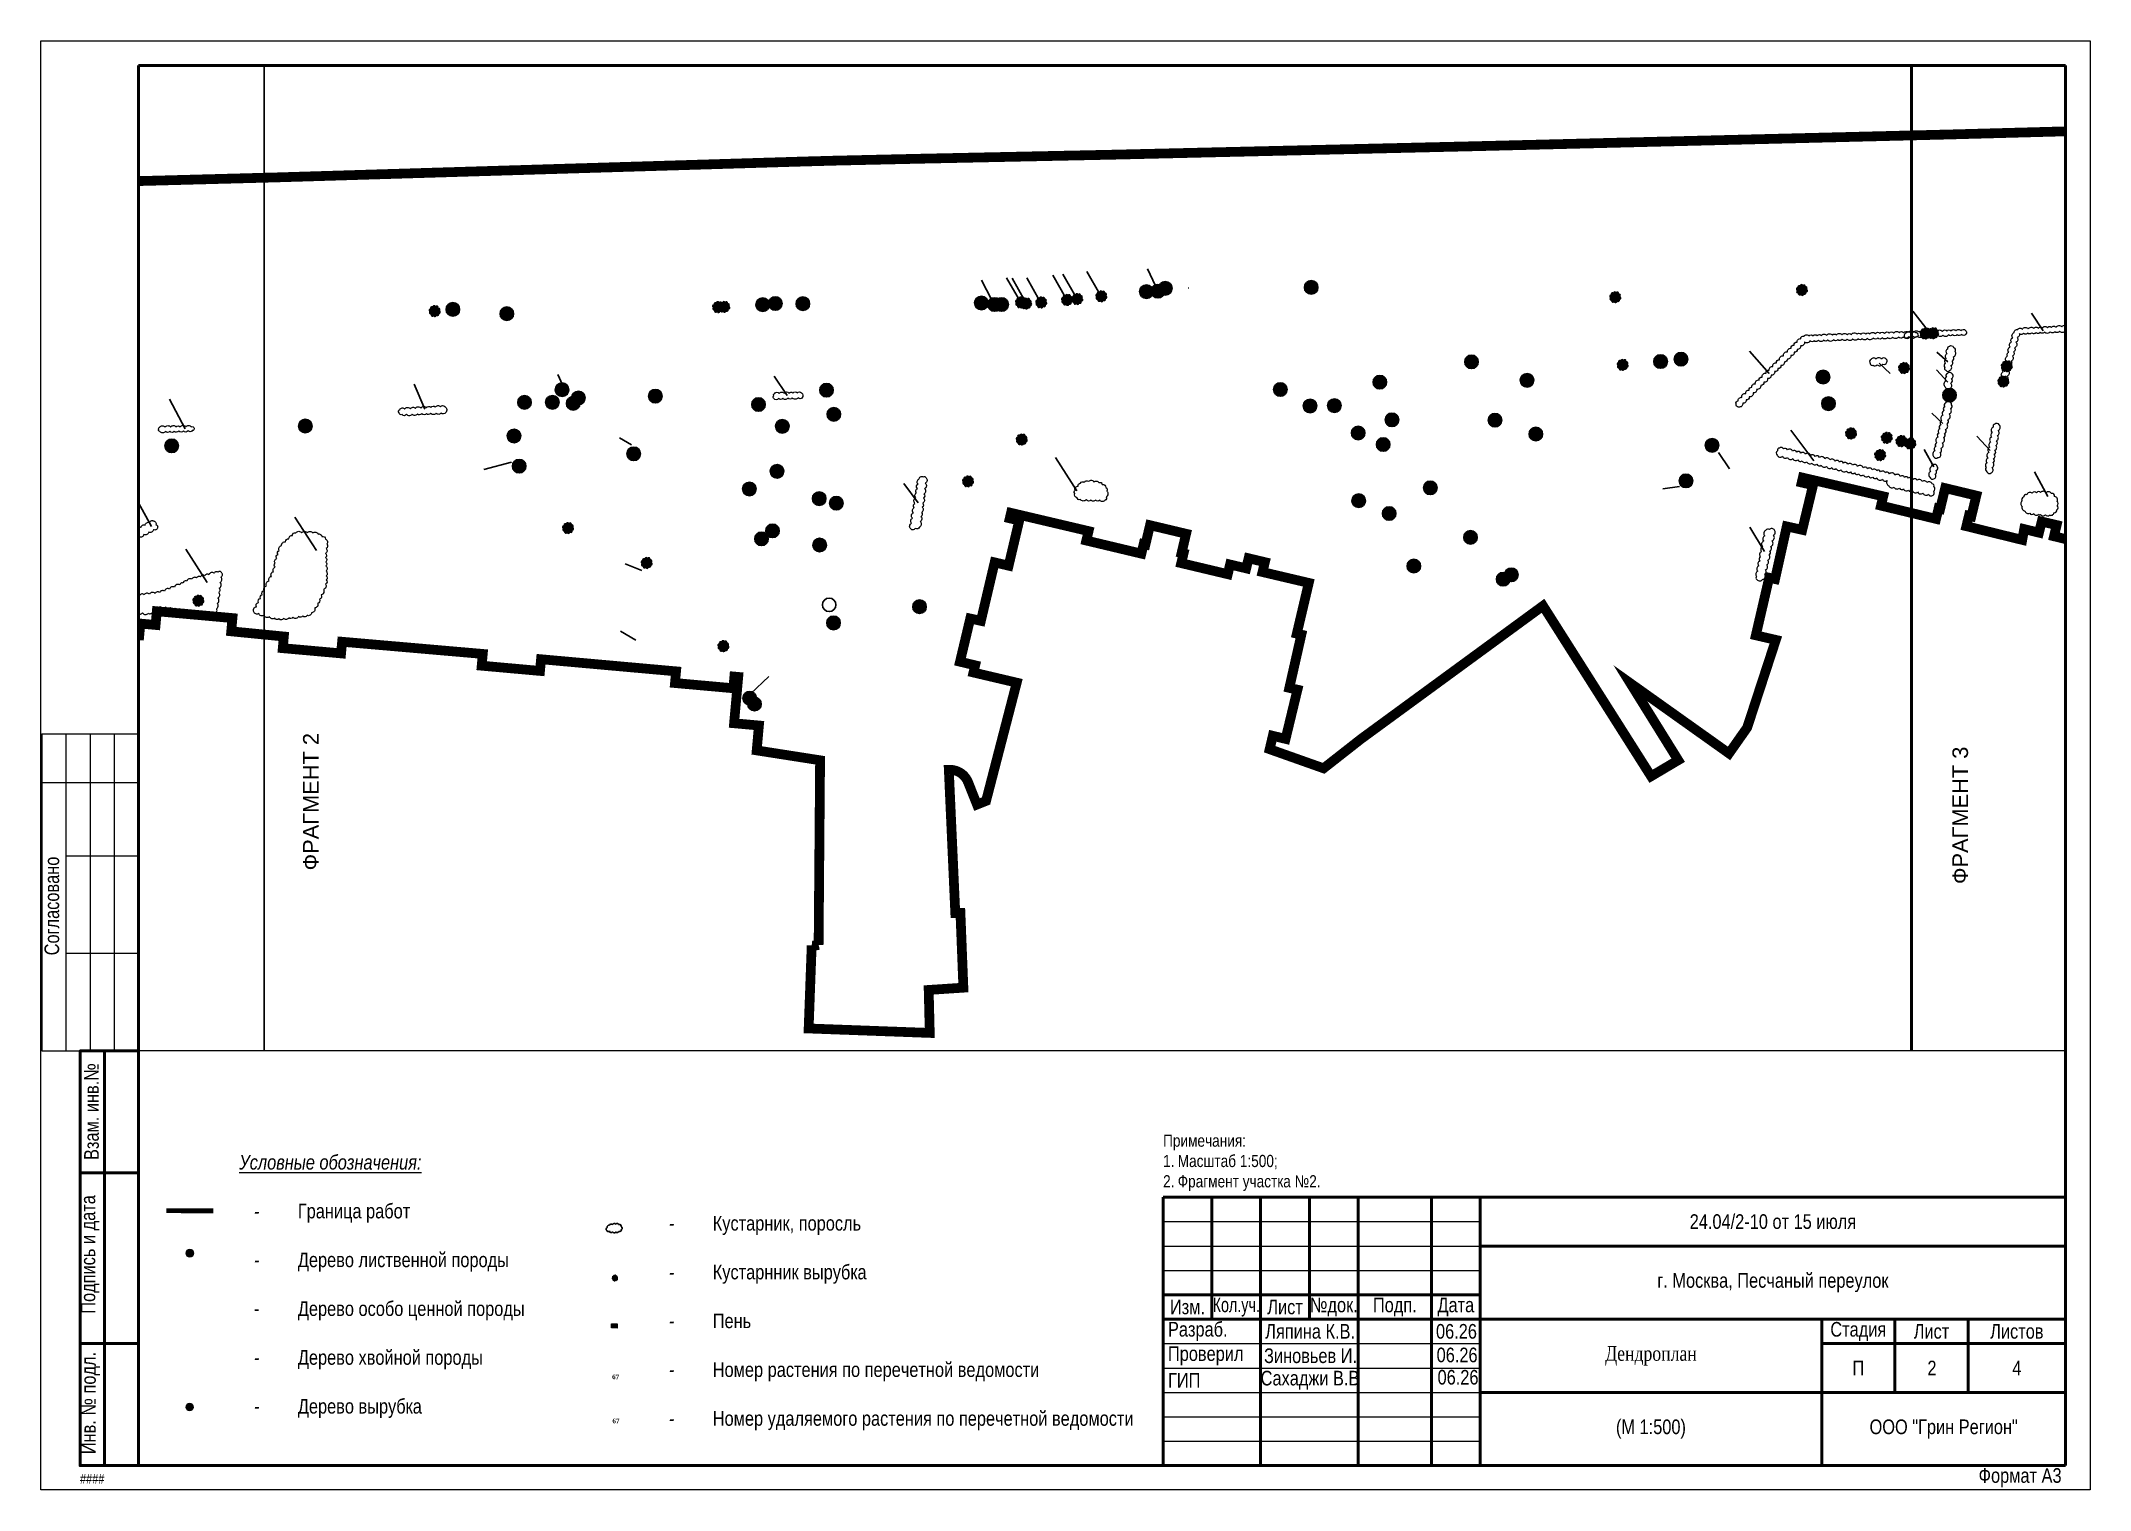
# Paper-space layout 'Дендроплан- 2 А3' of a CAD drawing. Header units: metres, sheet in millimetres. Extents: x -5 to 415, y -18 to 279.
# The model-space entities are those that its viewports show. They can reach past a viewport. Long polylines and large blocks are cut down to what shows.
import ezdxf
from ezdxf.enums import TextEntityAlignment as Align

# ---------------------------------------------------------------- set-up
doc = ezdxf.new("R2010")
doc.units = ezdxf.units.M
doc.header["$MEASUREMENT"] = 0
doc.linetypes.add('482 Границы районов', pattern=[5, 3, -1, 0, -1])
doc.layers.add('!!!_1. Дендра_Аварийка_Номера_выноски', color=20, linetype='Continuous', lineweight=40)
doc.layers.add('_AC-_РАМКИ', color=250, linetype='Continuous', lineweight=50)
for name, color, linetype in [('!!!_1. Дендра_выноски_сохранить', 7, 'Continuous'), ('!!!_Условные обозначения на ЛИСТ', 7, 'Continuous'), ('0 Участки плана', 170, 'Continuous'), ('04 Дендроплан (растения)', 7, 'Continuous'), ('04 Дендроплан (существующие растения)', 7, 'Continuous'), ('04 Дендроплан (удаление)', 240, 'Continuous'), ('04 План (существующие кустарники)', 7, 'Continuous'), ('50 Дендроплан - Деревья вырубаемые', 7, 'Continuous'), ('52 Проектируемые деревья', 7, 'Continuous')]:
    doc.layers.add(name, color=color, linetype=linetype)
doc.layers.get('50 Дендроплан - Деревья вырубаемые').off()
doc.styles.add('_АС-ТЕКСТ(1-1)', font='arial.ttf', dxfattribs={"width": 0.8})
doc.styles.get("Standard").update_dxf_attribs({"font": 'arial.ttf'})
doc.styles.add('style1', font='', dxfattribs={"height": 1})
doc.styles.get('style1').set_extended_font_data('Times New Roman Win95')

psp = doc.layouts.new('Дендроплан- 2 А3')

# ---------------------------------------------------------------- texts
at = {"layer": '!!!_Условные обозначения на ЛИСТ', "color": 250, "insert": (112.4, 4.39), "char_height": 0.2461, "width": 1.2543, "attachment_point": 7}
psp.add_mtext('{\\fTimes New Roman|b1|i0|c0|p18;\\H3.84013x;67}', dxfattribs=at)
at = {"layer": '!!!_Условные обозначения на ЛИСТ', "color": 20, "insert": (112.46, -4.65), "char_height": 0.2461, "width": 1.2543, "attachment_point": 7}
psp.add_mtext('{\\fTimes New Roman|b1|i0|c0|p18;\\H3.84013x;67}', dxfattribs=at)
at = {"ltscale": 4, "style": '_АС-ТЕКСТ(1-1)'}
for s, insert, char_height, width, attachment_point in [('\\pxql;{\\fArial|b0|i1|c204|p34;\\LУсловные обозначения:\\P\\pq*;}\\P\\pi-3,l4,ql,t4;{\\fArial|b0|i1|c204|p34;-\t}Граница работ\\P\\pi0,l0,tz;\\P\\pi-3,l4,t4;{\\fArial|b0|i1|c204|p34;-\t}Дерево лиственной породы\\P\\pi0,l0,tz;\\P\\pi-3,l4,t4;-\tДерево особо ценной породы \\P\\pi0,l0,tz;\\P\\pi-3,l4,t4;{\\fArial|b0|i1|c204|p34;-\t}Дерево хвойной породы\\P\\pi0,l0,tz;\\P\\pi-3,l4,t4;{\\fArial|b0|i1|c204|p34;-\t}Дерево вырубка', (171.35, 23.41), 3, 270.7496, 5), ('\\pxql;{\\fArial|b0|i1|c204|p34;\\L\\P}\\P\\P\\pi-3,l4,t4;{\\fArial|b0|i1|c204|p34;-\t}Кустарник, поросль\\P\\pi0,l0,tz;\\P\\pi-3,l4,t4;{\\fArial|b0|i1|c204|p34;-\t}Кустарнник вырубка\\P\\pi0,l0,tz;\\P\\pi-3,l4,t4;{\\fArial|b0|i1|c204|p34;-\t}Пень\\P\\pi0,l0,q*,tz;\\P\\pi-3,l4,ql,t4;{\\fArial|b0|i1|c204|p34;-\t}Номер растения по перечетной ведомости\\P\\pi0,l0,tz;\\P\\pi-3,l4,t4;{\\fArial|b0|i1|c204|p34;-\t}Номер удаляемого растения по перечетной ведомости', (256.4, 23.41), 3, 270.7496, 5), ('24.04/2-10 от 15 июля', (350.33, 36.69), 3, 119.9987, 5), ('г. Москва, Песчаный переулок', (350.33, 24.19), 3, 119.9987, 5), ('Ляпина К.В.', (246.27, 14.19), 3, 20, 4), ('06.26', (281.27, 14.19), 3, 20, 4), ('Зиновьев И.', (246.03, 9.19), 3, 23.5835, 4), ('06.26', (281.4, 9.35), 3, 20, 4), ('{\\fTimes New Roman|b0|i0|c204|p18;Дендроплан} ', (325.33, 9.19), 3, 70, 5), ('Сахаджи В.В', (245.33, 4.19), 3, 22.2605, 4), ('06.26', (281.59, 4.78), 3, 20, 4), ('П', (367.83, 6.69), 3, 15, 5), ('(М 1:500)', (325.33, -5.81), 3, 70, 5), ('ООО "Грин Регион"', (385.33, -5.81), 3, 49.9987, 5), ('####', (3.33, -16.02), 2, 22.4698, 4)]:
    psp.add_mtext(s, dxfattribs=dict(at, insert=insert, char_height=char_height, width=width, attachment_point=attachment_point))
at = {"layer": '_AC-_РАМКИ', "color": 7, "lineweight": 15, "char_height": 3, "attachment_point": 5, "rotation": 90, "style": '_АС-ТЕКСТ(1-1)'}
for s, insert, width in [('Согласовано', (-2.43, 101.39), 20.6136), ('Взам. инв.№', (5.7, 59.25), 20.6136), ('Подпись и дата ', (5.38, 29.97), 33.9644), ('Инв. № подл. ', (5.48, -0.49), 29.5417)]:
    psp.add_mtext(s, dxfattribs=dict(at, insert=insert, width=width))
at = {"layer": '_AC-_РАМКИ', "style": '_АС-ТЕКСТ(1-1)'}
for s, insert, char_height, width, attachment_point in [('Примечания:\\P\\pxi-3,l3,t1.2,3;1.\tМасштаб 1:500;\\P2.\tФрагмент участка №2.', (225.33, 42.96), 2.5, 183.914, 7), ('2', (382.93, 6.69), 3, 19.9987, 5), ('4', (400.33, 6.69), 3, 19.9987, 5)]:
    psp.add_mtext(s, dxfattribs=dict(at, insert=insert, char_height=char_height, width=width, attachment_point=attachment_point))
at = {"layer": '_AC-_РАМКИ', "color": 7, "lineweight": 15, "char_height": 3, "style": '_АС-ТЕКСТ(1-1)'}
for s, insert, width, attachment_point in [('{\\W0.7;Кол.уч.}', (240.33, 19.19), 10, 5), ('{\\W0.8;№док.}', (260.33, 19.19), 10, 5), ('Подп.', (272.83, 19.19), 15, 5), ('Дата', (285.33, 19.19), 10, 5), ('Изм.', (230.33, 19.19), 10, 5), ('{\\W0.8;Лист}', (250.33, 19.19), 10, 5), ('\\pi1;Разраб.', (225.33, 14.19), 20, 4), ('\\pi1;Проверил', (225.33, 9.19), 20, 4), ('\\pi0.99999;ГИП', (225.33, 4.19), 20, 4)]:
    psp.add_mtext(s, dxfattribs=dict(at, insert=insert, width=width, attachment_point=attachment_point))
at = {"layer": '_AC-_РАМКИ', "color": 7, "char_height": 3, "attachment_point": 5, "style": '_АС-ТЕКСТ(1-1)'}
for s, insert, width in [('Стадия', (367.83, 14.19), 15), ('Лист', (382.83, 14.19), 15), ('Листов', (400.33, 14.19), 19.9987), ('Формат А3', (400.99, -15.79), 24.3814)]:
    psp.add_mtext(s, dxfattribs=dict(at, insert=insert, width=width))

msp = doc.modelspace()

# ---------------------------------------------------------------- texts
at = {"layer": '!!!_1. Дендра_Аварийка_Номера_выноски', "color": 1, "true_color": 0xf11009, "char_height": 0.2, "width": 0.8733, "attachment_point": 7}
for s, insert in [('\\fTimes New Roman|i0|b1;\\H0.396956;448', (733.064, 14701.654)), ('\\fTimes New Roman|i0|b1;\\H0.396956;465', (734.396, 14694.314))]:
    msp.add_mtext(s, dxfattribs=dict(at, insert=insert))
at = {"layer": '!!!_Условные обозначения на ЛИСТ', "lineweight": 30, "ltscale": 0.5, "char_height": 1.6, "width": 48.11536, "attachment_point": 1}
for s, insert in [('{\\C155;ФРАГМЕНТ 2}', (695.588, 14810)), ('{\\C155;ФРАГМЕНТ 3}', (694.188, 14640.962))]:
    msp.add_mtext(s, dxfattribs=dict(at, insert=insert))

# ---------------------------------------------------------------- blocks, each defined once
blk = doc.blocks.new('_s1')
at = {"true_color": 0xffffff}
blk.add_hatch(color=7, dxfattribs=at).paths.add_polyline_path([(-0.65, 0, 1), (0.65, 0, 1)])
at = {"lineweight": 30}
blk.add_circle((0, 0), 0.739, dxfattribs=at)
at = {"color": 0, "lineweight": 35}
blk.add_circle((0, 0), 0.649, dxfattribs=at)
at = {"style": 'style1', "flags": 1}
blk.add_attdef('ХАР.ТОЧКА', text='', height=1.76, dxfattribs=at).set_placement((-0.05, 2.47), align=Align.MIDDLE_CENTER)
blk = doc.blocks.new('Из_буфера27067')
h = blk.add_hatch(color=250)
h.dxf.hatch_style = 1
h.paths.add_polyline_path([(-0.57, -0.43), (-0.57, 0.44), (0.57, 0.44), (0.56, -0.44)])
at = {"color": 250}
blk.add_lwpolyline([(0.56, -0.44), (-0.57, -0.43), (-0.57, 0.44), (0.57, 0.44)], close=True, dxfattribs=at)
blk = doc.blocks.new('A$Cb4aaf1f0')
at = {"layer": '04 Дендроплан (удаление)'}
h = blk.add_hatch(color=0, dxfattribs=at)
h.dxf.hatch_style = 1
h.paths.add_polyline_path([(0.39, 0.18), (0.39, 0.18), (0.44, 0.24), (0.44, 0.32), (0.4, 0.39), (0.33, 0.42), (0.25, 0.41), (0.19, 0.37), (0.22, 0.43), (0.21, 0.49), (0.18, 0.54), (0.12, 0.57), (0.06, 0.57), (0.01, 0.54), (-0.03, 0.49), (-0.03, 0.43), (-0.06, 0.49), (-0.12, 0.53), (-0.19, 0.54), (-0.25, 0.51), (-0.29, 0.46), (-0.3, 0.39), (-0.28, 0.33), (-0.34, 0.36), (-0.41, 0.37), (-0.47, 0.33), (-0.51, 0.27), (-0.51, 0.2), (-0.48, 0.14), (-0.42, 0.1), (-0.5, 0.08), (-0.54, 0.02), (-0.55, -0.06), (-0.52, -0.13), (-0.46, -0.17), (-0.38, -0.17), (-0.43, -0.23), (-0.44, -0.31), (-0.41, -0.38), (-0.35, -0.42), (-0.27, -0.42), (-0.2, -0.38), (-0.21, -0.45), (-0.19, -0.52), (-0.13, -0.56), (-0.06, -0.57), (0, -0.55), (0.05, -0.49), (0.06, -0.43), (0.09, -0.49), (0.15, -0.52), (0.22, -0.53), (0.28, -0.5), (0.32, -0.44), (0.32, -0.36), (0.3, -0.31), (0.35, -0.34), (0.41, -0.35), (0.47, -0.33), (0.51, -0.28), (0.52, -0.22), (0.51, -0.16), (0.46, -0.12), (0.4, -0.1), (0.48, -0.08), (0.53, -0.03), (0.55, 0.04), (0.53, 0.12), (0.47, 0.17)])
at = {"layer": '04 Дендроплан (удаление)', "flags": 128}
blk.add_lwpolyline([(0.39, 0.18), (0.39, 0.18), (0.44, 0.24), (0.44, 0.32), (0.4, 0.39), (0.33, 0.42), (0.25, 0.41), (0.19, 0.37), (0.22, 0.43), (0.21, 0.49), (0.18, 0.54), (0.12, 0.57), (0.06, 0.57), (0.01, 0.54), (-0.03, 0.49), (-0.03, 0.43), (-0.06, 0.49), (-0.12, 0.53), (-0.19, 0.54), (-0.25, 0.51), (-0.29, 0.46), (-0.3, 0.39), (-0.28, 0.33), (-0.34, 0.36), (-0.41, 0.37), (-0.47, 0.33), (-0.51, 0.27), (-0.51, 0.2), (-0.48, 0.14), (-0.42, 0.1), (-0.5, 0.08), (-0.54, 0.02), (-0.55, -0.06), (-0.52, -0.13), (-0.46, -0.17), (-0.38, -0.17), (-0.43, -0.23), (-0.44, -0.31), (-0.41, -0.38), (-0.35, -0.42), (-0.27, -0.42), (-0.2, -0.38), (-0.21, -0.45), (-0.19, -0.52), (-0.13, -0.56), (-0.06, -0.57), (0, -0.55), (0.05, -0.49), (0.06, -0.43), (0.09, -0.49), (0.15, -0.52), (0.22, -0.53), (0.28, -0.5), (0.32, -0.44), (0.32, -0.36), (0.3, -0.31), (0.35, -0.34), (0.41, -0.35), (0.47, -0.33), (0.51, -0.28), (0.52, -0.22), (0.51, -0.16), (0.46, -0.12), (0.4, -0.1), (0.48, -0.08), (0.53, -0.03), (0.55, 0.04), (0.53, 0.12), (0.47, 0.17)], close=True, dxfattribs=at)
blk = doc.blocks.new('A$C442D7FB9')
at = {"layer": '04 Дендроплан (удаление)', "lineweight": 30}
h = blk.add_hatch(color=0, dxfattribs=at)
h.dxf.hatch_style = 1
edge = h.paths.add_edge_path()
edge.add_arc((0, 0), 0.5, 0, 360)
at = {"layer": '04 Дендроплан (удаление)', "color": 0, "lineweight": 30}
blk.add_circle((0, 0), 0.5, dxfattribs=at)
blk = doc.blocks.new('A$Cdd4a775a')
at = {"layer": '04 Дендроплан (растения)', "lineweight": 0, "true_color": 0x000072}
h = blk.add_hatch(color=253, dxfattribs=at)
h.dxf.hatch_style = 1
h.set_gradient(color1=(62, 106, 81), color2=(152, 205, 170), rotation=120, tint=1, name='SPHERICAL')
edge = h.paths.add_edge_path()
edge.add_spline(control_points=[(-1.52, -0.04), (-1.52, -0.01), (-1.41, 0.01), (-1.49, 0.13), (-1.33, 0.11), (-1.34, 0.3), (-1.44, 0.26), (-1.54, 0.17), (-1.53, 0.35), (-1.45, 0.43), (-1.39, 0.37), (-1.32, 0.4), (-1.31, 0.45), (-1.29, 0.56), (-1.44, 0.49), (-1.39, 0.59), (-1.32, 0.65), (-1.28, 0.55), (-1.18, 0.59), (-1.2, 0.65), (-1.21, 0.73), (-1.32, 0.7), (-1.28, 0.78), (-1.23, 0.81), (-1.14, 0.83), (-1.2, 0.9), (-1.15, 0.96), (-1.06, 0.96), (-1.11, 1.04), (-1.11, 1.12), (-1.04, 1.15), (-0.94, 1.07), (-1.09, 1.16), (-1, 1.23), (-0.91, 1.19), (-0.83, 1.21), (-0.76, 1.25), (-0.8, 1.33), (-0.73, 1.4), (-0.64, 1.37), (-0.51, 1.38), (-0.52, 1.28), (-0.6, 1.26), (-0.58, 1.2), (-0.54, 1.15), (-0.47, 1.17), (-0.41, 1.16), (-0.36, 1.1), (-0.45, 1.09), (-0.51, 1.08), (-0.55, 1.02), (-0.53, 0.96), (-0.45, 0.95), (-0.39, 1.01), (-0.32, 0.95), (-0.28, 0.9), (-0.3, 0.84), (-0.38, 0.85), (-0.28, 0.76), (-0.21, 0.79), (-0.12, 0.84), (-0.03, 0.76), (-0.09, 0.7), (-0.11, 0.64), (-0.17, 0.62), (-0.14, 0.56), (-0.09, 0.54), (-0.02, 0.53), (0.04, 0.61), (0.12, 0.59), (0.23, 0.53), (0.13, 0.48), (0.15, 0.4), (0.21, 0.4), (0.29, 0.38), (0.31, 0.48), (0.4, 0.52), (0.43, 0.61), (0.41, 0.74), (0.31, 0.68), (0.25, 0.7), (0.2, 0.74), (0.21, 0.81), (0.28, 0.84), (0.35, 0.93), (0.27, 0.99), (0.21, 1.04), (0.1, 1.04), (0.08, 1.16), (-0.01, 1.11), (-0.06, 1.08), (-0.11, 1.06), (-0.14, 1.11), (-0.16, 1.16), (-0.1, 1.19), (-0.07, 1.28), (-0.18, 1.28), (-0.31, 1.29), (-0.25, 1.37), (-0.12, 1.43), (-0.27, 1.41), (-0.36, 1.45), (-0.27, 1.51), (-0.2, 1.56), (-0.11, 1.53), (-0.01, 1.49), (0.09, 1.6), (0.21, 1.54), (0.27, 1.43), (0.4, 1.48), (0.44, 1.3), (0.59, 1.35), (0.66, 1.44), (0.76, 1.36), (0.72, 1.27), (0.79, 1.23), (0.86, 1.26), (0.93, 1.16), (0.85, 1.12), (0.87, 1.05), (0.79, 1), (0.73, 1.08), (0.67, 1), (0.62, 1.08), (0.56, 0.98), (0.53, 0.91), (0.47, 0.71), (0.64, 0.81), (0.68, 0.89), (0.78, 0.93), (0.84, 0.81), (0.91, 0.96), (1.02, 0.94), (1.11, 0.97), (1.19, 0.89), (1.17, 0.78), (1.28, 0.78), (1.34, 0.7), (1.28, 0.61), (1.42, 0.54), (1.28, 0.45), (1.46, 0.5), (1.5, 0.31), (1.28, 0.26), (1.42, 0.2), (1.46, 0.15), (1.55, 0.16), (1.57, -0.01), (1.46, -0.05), (1.49, -0.16), (1.35, -0.16), (1.45, -0.22), (1.5, -0.29), (1.44, -0.39), (1.33, -0.42), (1.35, -0.52), (1.26, -0.57), (1.18, -0.46), (1.13, -0.3), (1.02, -0.36), (0.95, -0.35), (0.93, -0.27), (1.02, -0.28), (1.08, -0.25), (1.05, -0.13), (0.95, -0.2), (0.87, -0.13), (0.9, -0.04), (0.97, 0), (1.09, 0.03), (0.96, 0.14), (1.03, 0.25), (0.97, 0.33), (1, 0.41), (0.94, 0.47), (0.84, 0.5), (0.76, 0.42), (0.67, 0.5), (0.63, 0.41), (0.69, 0.36), (0.59, 0.24), (0.73, 0.29), (0.81, 0.31), (0.85, 0.23), (0.84, 0.16), (0.79, 0.1), (0.73, 0.15), (0.66, 0.17), (0.58, 0.11), (0.62, 0.03), (0.64, -0.06), (0.76, -0.03), (0.76, -0.13), (0.76, -0.19), (0.72, -0.28), (0.64, -0.14), (0.53, -0.26), (0.63, -0.31), (0.61, -0.4), (0.55, -0.46), (0.47, -0.44), (0.37, -0.38), (0.36, -0.53), (0.47, -0.52), (0.49, -0.62), (0.41, -0.65), (0.35, -0.65), (0.24, -0.62), (0.28, -0.76), (0.14, -0.78), (0.16, -0.89), (0.24, -0.91), (0.31, -0.93), (0.39, -0.91), (0.39, -0.81), (0.49, -0.75), (0.59, -0.78), (0.69, -0.7), (0.6, -0.59), (0.74, -0.68), (0.76, -0.57), (0.82, -0.49), (0.91, -0.55), (1, -0.54), (1.09, -0.57), (1.14, -0.67), (1.02, -0.71), (1.21, -0.66), (1.27, -0.72), (1.31, -0.8), (1.25, -0.87), (1.2, -0.96), (1.08, -0.95), (0.98, -1.03), (0.98, -1.14), (0.88, -1.22), (0.82, -1.16), (0.68, -1.11), (0.88, -1.08), (0.76, -1.02), (0.69, -1.01), (0.66, -1.09), (0.57, -1.05), (0.6, -1.15), (0.63, -1.22), (0.71, -1.17), (0.68, -1.29), (0.62, -1.35), (0.54, -1.33), (0.49, -1.28), (0.44, -1.38), (0.36, -1.38), (0.26, -1.35), (0.25, -1.42), (0.2, -1.47), (0.12, -1.43), (0.17, -1.35), (0.07, -1.39), (0.05, -1.3), (0.08, -1.23), (0.15, -1.24), (0.21, -1.21), (0.22, -1.13), (0.19, -1.04), (0.1, -1.04), (0.02, -1.03), (-0.02, -0.96), (-0.09, -0.91), (-0.16, -0.95), (-0.21, -1.06), (-0.26, -0.95), (-0.36, -0.99), (-0.32, -1.07), (-0.27, -1.12), (-0.18, -1.12), (-0.13, -1.17), (-0.06, -1.22), (-0.1, -1.29), (-0.12, -1.38), (-0.21, -1.32), (-0.26, -1.38), (-0.31, -1.43), (-0.38, -1.39), (-0.47, -1.4), (-0.48, -1.27), (-0.57, -1.33), (-0.65, -1.35), (-0.7, -1.25), (-0.8, -1.32), (-0.86, -1.25), (-0.88, -1.19), (-0.81, -1.12), (-0.94, -1.09), (-1.01, -1.08), (-1.09, -1.11), (-1.12, -1.03), (-1.02, -1), (-1.11, -0.92), (-1.24, -0.94), (-1.15, -0.83), (-1.34, -0.84), (-1.3, -0.72), (-1.35, -0.65), (-1.3, -0.56), (-1.39, -0.47), (-1.49, -0.48), (-1.53, -0.41), (-1.53, -0.35), (-1.48, -0.29), (-1.41, -0.35), (-1.36, -0.27), (-1.42, -0.21), (-1.49, -0.19), (-1.51, -0.13), (-1.54, -0.08), (-1.52, -0.05), (-1.52, -0.04)], knot_values=[0, 0, 0, 0, 0.144623, 0.231167, 0.368861, 0.533358, 0.626687, 0.740408, 0.935226, 1.031861, 1.128241, 1.198256, 1.294402, 1.368689, 1.507955, 1.574673, 1.679777, 1.79119, 1.883627, 1.959993, 2.039207, 2.131319, 2.201489, 2.277769, 2.379891, 2.45347, 2.54984, 2.629417, 2.713756, 2.836131, 2.877797, 2.974434, 3.098533, 3.174839, 3.310795, 3.448506, 3.489216, 3.62255, 3.689433, 3.833718, 3.988827, 4.05943, 4.152735, 4.217846, 4.281087, 4.383199, 4.466591, 4.525335, 4.60464, 4.706041, 4.777196, 4.850967, 4.941557, 5.035937, 5.13954, 5.219117, 5.28068, 5.339424, 5.435055, 5.564599, 5.681514, 5.792988, 5.892227, 5.976975, 6.036908, 6.095646, 6.173749, 6.252212, 6.380922, 6.484525, 6.602635, 6.692872, 6.777965, 6.844717, 6.928444, 7.02051, 7.167213, 7.282, 7.407383, 7.507264, 7.609206, 7.678412, 7.741177, 7.842553, 7.980652, 8.063007, 8.187574, 8.307662, 8.420868, 8.524456, 8.606097, 8.65359, 8.733663, 8.78115, 8.875736, 8.947733, 9.070923, 9.223371, 9.297752, 9.425798, 9.577891, 9.656402, 9.742281, 9.880076, 10.010368, 10.101704, 10.271449, 10.469408, 10.556507, 10.704089, 10.878467, 11.055291, 11.171089, 11.284149, 11.417731, 11.482645, 11.567427, 11.68373, 11.77169, 11.843492, 11.921933, 12.039354, 12.124248, 12.185085, 12.279334, 12.442083, 12.611011, 12.797738, 12.921046, 13.015017, 13.129765, 13.27535, 13.406716, 13.521304, 13.644281, 13.753137, 13.886642, 13.991763, 14.093139, 14.248215, 14.338926, 14.451134, 14.636917, 14.813923, 14.953979, 15.006047, 15.083831, 15.270441, 15.402543, 15.48891, 15.598301, 15.682028, 15.794092, 15.927518, 16.058446, 16.173604, 16.260996, 16.378012, 16.633999, 16.747204, 16.817387, 16.885538, 16.980265, 17.054418, 17.157369, 17.299589, 17.380857, 17.502298, 17.608515, 17.708493, 17.875073, 18.018008, 18.132164, 18.220812, 18.330672, 18.42764, 18.594846, 18.685597, 18.781631, 18.83834, 18.974753, 19.095535, 19.196942, 19.302834, 19.396624, 19.471771, 19.573189, 19.64865, 19.757506, 19.853667, 19.959896, 20.083661, 20.173311, 20.285247, 20.335982, 20.497146, 20.604648, 20.73546, 20.822811, 20.919446, 21.052361, 21.138111, 21.251311, 21.378508, 21.468801, 21.559641, 21.663684, 21.760796, 21.866457, 22.044178, 22.114637, 22.23047, 22.341438, 22.400666, 22.529106, 22.668332, 22.783263, 22.938439, 23.01956, 23.126312, 23.267144, 23.355432, 23.45979, 23.589203, 23.728577, 23.835857, 23.898351, 24.043906, 24.189962, 24.256212, 24.371649, 24.490581, 24.67199, 24.766696, 24.956099, 25.083087, 25.169948, 25.292933, 25.419422, 25.526836, 25.615518, 25.691414, 25.778638, 25.869312, 25.961297, 26.024928, 26.121298, 26.263466, 26.360434, 26.407027, 26.517617, 26.650303, 26.74818, 26.826653, 26.905094, 26.978885, 27.046871, 27.126191, 27.241376, 27.314599, 27.389769, 27.472839, 27.551312, 27.683547, 27.788448, 27.871841, 27.999501, 28.077604, 28.175679, 28.291585, 28.394565, 28.492933, 28.567087, 28.697918, 28.77954, 28.894137, 28.975271, 29.07451, 29.169691, 29.264917, 29.370694, 29.435998, 29.525045, 29.645134, 29.756428, 29.862319, 29.956635, 30.074745, 30.200153, 30.306664, 30.366297, 30.449133, 30.570729, 30.713328, 30.79014, 30.852634, 30.945669, 31.037541, 31.189615, 31.243213, 31.410359, 31.536232, 31.621622, 31.733558, 31.886269, 32.00739, 32.09115, 32.172123, 32.250875, 32.347965, 32.418568, 32.512539, 32.612542, 32.705135, 32.769699, 32.813194, 32.813194, 32.813194, 32.813194], degree=3, periodic=0)
edge = h.paths.add_edge_path(flags=16)
edge.add_spline(control_points=[(-0.83, -0.89), (-0.85, -0.86), (-0.88, -0.81), (-0.92, -0.73), (-0.91, -0.62), (-0.82, -0.64), (-0.77, -0.58), (-0.72, -0.49), (-0.85, -0.49), (-0.95, -0.53), (-0.99, -0.44), (-1.03, -0.36), (-0.95, -0.32), (-0.89, -0.31), (-0.82, -0.36), (-0.76, -0.22), (-0.88, -0.21), (-0.96, -0.13), (-0.88, -0.07), (-0.87, 0.06), (-1.05, 0.03), (-1.01, 0.15), (-1, 0.29), (-0.89, 0.19), (-0.83, 0.25), (-0.79, 0.34), (-0.89, 0.39), (-0.88, 0.49), (-0.78, 0.48), (-0.72, 0.51), (-0.62, 0.56), (-0.61, 0.46), (-0.57, 0.4), (-0.5, 0.37), (-0.47, 0.26), (-0.38, 0.29), (-0.29, 0.31), (-0.22, 0.26), (-0.18, 0.19), (-0.22, 0.15), (-0.22, 0.06), (-0.33, 0.12), (-0.41, 0.06), (-0.37, 0.01), (-0.38, -0.06), (-0.29, -0.07), (-0.22, -0.03), (-0.16, -0.08), (-0.12, -0.17), (-0.23, -0.16), (-0.31, -0.16), (-0.32, -0.24), (-0.3, -0.3), (-0.26, -0.36), (-0.16, -0.34), (-0.16, -0.44), (-0.17, -0.51), (-0.2, -0.58), (-0.26, -0.63), (-0.34, -0.55), (-0.37, -0.67), (-0.42, -0.71), (-0.45, -0.79), (-0.53, -0.76), (-0.62, -0.73), (-0.63, -0.83), (-0.57, -0.87), (-0.59, -0.92), (-0.64, -0.96), (-0.71, -0.95), (-0.77, -0.92), (-0.81, -0.9), (-0.83, -0.89)], knot_values=[0, 0, 0, 0, 0.119147, 0.244704, 0.355195, 0.456841, 0.525213, 0.64652, 0.761794, 0.906015, 0.999107, 1.102214, 1.21292, 1.287506, 1.35766, 1.479239, 1.62773, 1.713089, 1.858081, 1.936445, 2.136108, 2.227757, 2.383509, 2.506371, 2.592801, 2.687321, 2.856666, 2.919037, 3.017629, 3.155387, 3.246677, 3.353704, 3.442539, 3.52579, 3.669986, 3.756325, 3.869148, 4.011227, 4.081037, 4.138722, 4.206699, 4.365743, 4.440415, 4.505889, 4.585073, 4.671725, 4.788569, 4.878809, 4.948708, 5.073582, 5.166391, 5.253695, 5.327262, 5.415765, 5.519566, 5.621336, 5.725491, 5.831081, 5.911981, 6.005594, 6.125346, 6.227321, 6.306075, 6.391977, 6.508685, 6.596002, 6.686109, 6.737432, 6.809051, 6.915906, 7.005912, 7.085383, 7.085383, 7.085383, 7.085383], degree=3, periodic=0)
at = {"layer": '04 Дендроплан (растения)', "lineweight": 0}
for p, q in [((-0.92, 0.08, 161.69), (-1.03, 0.08, 161.69)), ((-0.73, 0.09, 161.69), (-0.92, 0.08, 161.69)), ((-0.74, 0.38, 161.69), (-0.88, 0.43, 161.69)), ((-0.81, 0.22, 161.69), (-0.84, 0.24, 161.69)), ((-0.69, 0.14, 161.69), (-0.81, 0.22, 161.69)), ((-0.66, 0.36, 161.69), (-0.75, 0.5, 161.69)), ((-0.66, 0.35, 161.69), (-0.74, 0.38, 161.69)), ((-0.57, 0.09, 161.69), (-0.73, 0.09, 161.69)), ((-0.66, 0.03, 161.69), (-0.71, -0.02, 161.69)), ((-0.57, 0.09, 161.69), (-0.69, 0.14, 161.69)), ((-0.62, 0.28, 161.69), (-0.66, 0.36, 161.69)), ((-0.57, 0.09, 161.69), (-0.66, 0.03, 161.69)), ((-0.56, 0.18, 161.69), (-0.62, 0.28, 161.69)), ((-0.39, 0.06, 161.69), (-0.57, 0.09, 161.69)), ((-0.56, 1.27, 161.69), (-0.46, 1.21, 161.69)), ((-0.48, 0.12, 161.69), (-0.56, 0.18, 161.69)), ((-0.29, 1.04, 161.69), (-0.54, 1.03, 161.69)), ((-0.38, 0.08, 161.69), (-0.48, 0.12, 161.69)), ((-0.46, 1.21, 161.69), (-0.35, 1.12, 161.69)), ((-0.35, 1.12, 161.69), (-0.25, 0.99, 161.69)), ((-0.25, 0.99, 161.69), (-0.14, 0.82, 161.69)), ((-0.2, 1.2, 161.69), (-0.22, 1.28, 161.69)), ((-0.2, 1.17, 161.69), (-0.08, 1.25, 161.69)), ((-0.2, 1.12, 161.69), (-0.2, 1.2, 161.69)), ((-0.17, 0.96, 161.69), (-0.2, 1.12, 161.69)), ((-0.14, 0.82, 161.69), (-0.17, 0.96, 161.69)), ((-0.11, 1.07, 161.69), (-0.09, 0.99, 161.69)), ((-0.09, 0.99, 161.69), (-0.05, 0.87, 161.69)), ((-0.05, 0.87, 161.69), (0.01, 0.72, 161.69)), ((0.02, 0.96, 161.69), (-0.04, 1.09, 161.69)), ((-0.02, 0.54, 161.69), (0.05, 0.64, 161.69)), ((-0.02, 0.54, 161.69), (0, 0.64, 161.69)), ((0, 0.64, 161.69), (0.01, 0.72, 161.69)), ((0.01, 0.72, 161.69), (0.03, 0.83, 161.69)), ((0.02, 0.97, 161.69), (0.03, 1.04, 161.69)), ((0.05, 0.89, 161.69), (0.02, 0.96, 161.69)), ((0.03, 1.04, 161.69), (0.08, 1.12, 161.69)), ((0.03, 0.83, 161.69), (0.07, 0.93, 161.69)), ((0.05, 0.64, 161.69), (0.12, 0.74, 161.69)), ((0.07, 0.93, 161.69), (0.15, 1.04, 161.69)), ((0.12, 0.74, 161.69), (0.14, 0.79, 161.69)), ((0.12, 0.74, 161.69), (0.21, 0.77, 161.69)), ((0.14, 0.79, 161.69), (0.17, 0.85, 161.69)), ((0.16, 0.41, 161.69), (0.22, 0.47, 161.69)), ((0.17, 0.85, 161.69), (0.24, 0.9, 161.69)), ((0.19, 0.53, 161.69), (0.25, 0.53, 161.69)), ((0.22, 0.47, 161.69), (0.25, 0.53, 161.69)), ((0.24, 0.9, 161.69), (0.27, 0.99, 161.69)), ((0.25, 0.53, 161.69), (0.32, 0.59, 161.69)), ((0.26, 0.61, 161.69), (0.26, 0.7, 161.69)), ((0.27, 0.54, 161.69), (0.26, 0.61, 161.69)), ((0.32, 0.59, 161.69), (0.37, 0.71, 161.69)), ((0.61, 0.06, 161.69), (0.7, 0.07, 161.69)), ((0.7, 0.07, 161.69), (0.8, 0.01, 161.69)), ((0.73, 0.05, 161.69), (0.79, 0.12, 161.69)), ((0.89, 0.08, 161.69), (0.79, 0.12, 161.69)), ((0.8, 0.01, 161.69), (0.86, -0.02, 161.69)), ((0.84, 0.19, 161.69), (0.89, 0.24, 161.69)), ((0.89, 0.08, 161.69), (0.84, 0, 161.69)), ((0.89, 0.24, 161.69), (0.93, 0.47, 161.69)), ((1, 0.15, 161.69), (0.89, 0.08, 161.69)), ((0.9, 0.29, 161.69), (0.99, 0.35, 161.69)), ((-0.8, -0.38, 161.69), (-0.98, -0.46, 161.69)), ((-0.8, -0.06, 161.69), (-0.93, -0.14, 161.69)), ((-0.77, -0.13, 161.69), (-0.9, -0.07, 161.69)), ((-0.81, -0.78, 161.69), (-0.87, -0.82, 161.69)), ((-0.74, -0.73, 161.69), (-0.81, -0.78, 161.69)), ((-0.71, -0.02, 161.69), (-0.8, -0.06, 161.69)), ((-0.72, -0.27, 161.69), (-0.8, -0.24, 161.69)), ((-0.7, -0.34, 161.69), (-0.8, -0.38, 161.69)), ((-0.74, -0.6, 161.69), (-0.8, -0.61, 161.69)), ((-0.72, -0.8, 161.69), (-0.8, -0.91, 161.69)), ((-0.59, -0.16, 161.69), (-0.77, -0.13, 161.69)), ((-0.65, -0.57, 161.69), (-0.74, -0.6, 161.69)), ((-0.69, -0.66, 161.69), (-0.74, -0.73, 161.69)), ((-0.62, -0.28, 161.69), (-0.72, -0.27, 161.69)), ((-0.66, -0.72, 161.69), (-0.72, -0.8, 161.69)), ((-0.62, -0.28, 161.69), (-0.7, -0.34, 161.69)), ((-0.66, -0.57, 161.69), (-0.69, -0.66, 161.69)), ((-0.63, -0.47, 161.69), (-0.66, -0.57, 161.69)), ((-0.59, -0.63, 161.69), (-0.66, -0.72, 161.69)), ((-0.54, -0.54, 161.69), (-0.65, -0.57, 161.69)), ((-0.61, -0.38, 161.69), (-0.63, -0.47, 161.69)), ((-0.5, -0.21, 161.69), (-0.62, -0.28, 161.69)), ((-0.55, -0.3, 161.69), (-0.62, -0.28, 161.69)), ((-0.62, -0.28, 161.69), (-0.61, -0.38, 161.69)), ((-0.38, -0.15, 161.69), (-0.59, -0.16, 161.69)), ((-0.54, -0.54, 161.69), (-0.59, -0.63, 161.69)), ((-0.48, -0.33, 161.69), (-0.55, -0.3, 161.69)), ((-0.42, -0.37, 161.69), (-0.54, -0.54, 161.69)), ((-0.38, -0.15, 161.69), (-0.5, -0.21, 161.69)), ((-0.5, -0.48, 161.69), (-0.48, -0.58, 161.69)), ((-0.48, -0.58, 161.69), (-0.49, -0.67, 161.69)), ((-0.49, -0.67, 161.69), (-0.49, -0.77, 161.69)), ((-0.42, -0.37, 161.69), (-0.48, -0.33, 161.69)), ((-0.3, -0.3, 161.69), (-0.42, -0.37, 161.69)), ((-0.15, -0.12, 161.69), (-0.38, -0.15, 161.69)), ((0.32, -0.73, 161.69), (0.25, -0.91, 161.69)), ((0.29, -0.64, 161.69), (0.32, -0.73, 161.69)), ((0.32, -0.73, 161.69), (0.38, -0.9, 161.69)), ((0.32, -0.73, 161.69), (0.38, -0.73, 161.69)), ((0.38, -0.73, 161.69), (0.43, -0.79, 161.69)), ((0.45, -0.64, 161.69), (0.47, -0.77, 161.69)), ((0.45, -0.64, 161.69), (0.53, -0.69, 161.69)), ((0.52, -0.45, 161.69), (0.6, -0.52, 161.69)), ((0.53, -0.69, 161.69), (0.66, -0.69, 161.69)), ((0.6, -0.52, 161.69), (0.77, -0.58, 161.69)), ((0.6, -0.52, 161.69), (0.63, -0.62, 161.69)), ((0.62, -0.35, 161.69), (0.77, -0.4, 161.69)), ((0.75, -0.19, 161.69), (0.85, -0.22, 161.69)), ((0.77, -0.4, 161.69), (0.83, -0.45, 161.69)), ((0.77, -0.4, 161.69), (0.89, -0.4, 161.69)), ((0.83, -0.45, 161.69), (0.88, -0.53, 161.69)), ((0.85, -0.22, 161.69), (0.91, -0.17, 161.69)), ((0.85, -0.22, 161.69), (0.95, -0.29, 161.69)), ((0.86, -0.02, 161.69), (0.91, -0.04, 161.69)), ((0.9, -0.41, 161.69), (0.96, -0.34, 161.69))]:
    blk.add_line(p, q, dxfattribs=at)
at = {"layer": '04 Дендроплан (растения)', "color": 79, "lineweight": 0, "true_color": 0x384020}
blk.add_line((0.89, -0.4, 161.69), (1.2, -0.48, 161.69), dxfattribs=at)
blk.add_open_spline([(-1.52, -0.04, 161.69), (-1.52, -0.01, 161.69), (-1.41, 0.01, 161.69), (-1.49, 0.13, 161.69), (-1.33, 0.11, 161.69), (-1.34, 0.3, 161.69), (-1.44, 0.26, 161.69), (-1.54, 0.17, 161.69), (-1.53, 0.35, 161.69), (-1.45, 0.43, 161.69), (-1.39, 0.37, 161.69), (-1.32, 0.4, 161.69), (-1.31, 0.45, 161.69), (-1.29, 0.56, 161.69), (-1.44, 0.49, 161.69), (-1.39, 0.59, 161.69), (-1.32, 0.65, 161.69), (-1.28, 0.55, 161.69), (-1.18, 0.59, 161.69), (-1.2, 0.65, 161.69), (-1.21, 0.73, 161.69), (-1.32, 0.7, 161.69), (-1.28, 0.78, 161.69), (-1.23, 0.81, 161.69), (-1.14, 0.83, 161.69), (-1.2, 0.9, 161.69), (-1.15, 0.96, 161.69), (-1.06, 0.96, 161.69), (-1.11, 1.04, 161.69), (-1.11, 1.12, 161.69), (-1.04, 1.15, 161.69), (-0.94, 1.07, 161.69), (-1.09, 1.16, 161.69), (-1, 1.23, 161.69), (-0.91, 1.19, 161.69), (-0.83, 1.21, 161.69), (-0.76, 1.25, 161.69), (-0.8, 1.33, 161.69), (-0.73, 1.4, 161.69), (-0.64, 1.37, 161.69), (-0.51, 1.38, 161.69), (-0.52, 1.28, 161.69), (-0.6, 1.26, 161.69), (-0.58, 1.2, 161.69), (-0.54, 1.15, 161.69), (-0.47, 1.17, 161.69), (-0.41, 1.16, 161.69), (-0.36, 1.1, 161.69), (-0.45, 1.09, 161.69), (-0.51, 1.08, 161.69), (-0.55, 1.02, 161.69), (-0.53, 0.96, 161.69), (-0.45, 0.95, 161.69), (-0.39, 1.01, 161.69), (-0.32, 0.95, 161.69), (-0.28, 0.9, 161.69), (-0.3, 0.84, 161.69), (-0.38, 0.85, 161.69), (-0.28, 0.76, 161.69), (-0.21, 0.79, 161.69), (-0.12, 0.84, 161.69), (-0.03, 0.76, 161.69), (-0.09, 0.7, 161.69), (-0.11, 0.64, 161.69), (-0.17, 0.62, 161.69), (-0.14, 0.56, 161.69), (-0.09, 0.54, 161.69), (-0.02, 0.53, 161.69), (0.04, 0.61, 161.69), (0.12, 0.59, 161.69), (0.23, 0.53, 161.69), (0.13, 0.48, 161.69), (0.15, 0.4, 161.69), (0.21, 0.4, 161.69), (0.29, 0.38, 161.69), (0.31, 0.48, 161.69), (0.4, 0.52, 161.69), (0.43, 0.61, 161.69), (0.41, 0.74, 161.69), (0.31, 0.68, 161.69), (0.25, 0.7, 161.69), (0.2, 0.74, 161.69), (0.21, 0.81, 161.69), (0.28, 0.84, 161.69), (0.35, 0.93, 161.69), (0.27, 0.99, 161.69), (0.21, 1.04, 161.69), (0.1, 1.04, 161.69), (0.08, 1.16, 161.69), (-0.01, 1.11, 161.69), (-0.06, 1.08, 161.69), (-0.11, 1.06, 161.69), (-0.14, 1.11, 161.69), (-0.16, 1.16, 161.69), (-0.1, 1.19, 161.69), (-0.07, 1.28, 161.69), (-0.18, 1.28, 161.69), (-0.31, 1.29, 161.69), (-0.25, 1.37, 161.69), (-0.12, 1.43, 161.69), (-0.27, 1.41, 161.69), (-0.36, 1.45, 161.69), (-0.27, 1.51, 161.69), (-0.2, 1.56, 161.69), (-0.11, 1.53, 161.69), (-0.01, 1.49, 161.69), (0.09, 1.6, 161.69), (0.21, 1.54, 161.69), (0.27, 1.43, 161.69), (0.4, 1.48, 161.69), (0.44, 1.3, 161.69), (0.59, 1.35, 161.69), (0.66, 1.44, 161.69), (0.76, 1.36, 161.69), (0.72, 1.27, 161.69), (0.79, 1.23, 161.69), (0.86, 1.26, 161.69), (0.93, 1.16, 161.69), (0.85, 1.12, 161.69), (0.87, 1.05, 161.69), (0.79, 1, 161.69), (0.73, 1.08, 161.69), (0.67, 1, 161.69), (0.62, 1.08, 161.69), (0.56, 0.98, 161.69), (0.53, 0.91, 161.69), (0.47, 0.71, 161.69), (0.64, 0.81, 161.69), (0.68, 0.89, 161.69), (0.78, 0.93, 161.69), (0.84, 0.81, 161.69), (0.91, 0.96, 161.69), (1.02, 0.94, 161.69), (1.11, 0.97, 161.69), (1.19, 0.89, 161.69), (1.17, 0.78, 161.69), (1.28, 0.78, 161.69), (1.34, 0.7, 161.69), (1.28, 0.61, 161.69), (1.42, 0.54, 161.69), (1.28, 0.45, 161.69), (1.46, 0.5, 161.69), (1.5, 0.31, 161.69), (1.28, 0.26, 161.69), (1.42, 0.2, 161.69), (1.46, 0.15, 161.69), (1.55, 0.16, 161.69), (1.57, -0.01, 161.69), (1.46, -0.05, 161.69), (1.49, -0.16, 161.69), (1.35, -0.16, 161.69), (1.45, -0.22, 161.69), (1.5, -0.29, 161.69), (1.44, -0.39, 161.69), (1.33, -0.42, 161.69), (1.35, -0.52, 161.69), (1.26, -0.57, 161.69), (1.18, -0.46, 161.69), (1.13, -0.3, 161.69), (1.02, -0.36, 161.69), (0.95, -0.35, 161.69), (0.93, -0.27, 161.69), (1.02, -0.28, 161.69), (1.08, -0.25, 161.69), (1.05, -0.13, 161.69), (0.95, -0.2, 161.69), (0.87, -0.13, 161.69), (0.9, -0.04, 161.69), (0.97, 0, 161.69), (1.09, 0.03, 161.69), (0.96, 0.14, 161.69), (1.03, 0.25, 161.69), (0.97, 0.33, 161.69), (1, 0.41, 161.69), (0.94, 0.47, 161.69), (0.84, 0.5, 161.69), (0.76, 0.42, 161.69), (0.67, 0.5, 161.69), (0.63, 0.41, 161.69), (0.69, 0.36, 161.69), (0.59, 0.24, 161.69), (0.73, 0.29, 161.69), (0.81, 0.31, 161.69), (0.85, 0.23, 161.69), (0.84, 0.16, 161.69), (0.79, 0.1, 161.69), (0.73, 0.15, 161.69), (0.66, 0.17, 161.69), (0.58, 0.11, 161.69), (0.62, 0.03, 161.69), (0.64, -0.06, 161.69), (0.76, -0.03, 161.69), (0.76, -0.13, 161.69), (0.76, -0.19, 161.69), (0.72, -0.28, 161.69), (0.64, -0.14, 161.69), (0.53, -0.26, 161.69), (0.63, -0.31, 161.69), (0.61, -0.4, 161.69), (0.55, -0.46, 161.69), (0.47, -0.44, 161.69), (0.37, -0.38, 161.69), (0.36, -0.53, 161.69), (0.47, -0.52, 161.69), (0.49, -0.62, 161.69), (0.41, -0.65, 161.69), (0.35, -0.65, 161.69), (0.24, -0.62, 161.69), (0.28, -0.76, 161.69), (0.14, -0.78, 161.69), (0.16, -0.89, 161.69), (0.24, -0.91, 161.69), (0.31, -0.93, 161.69), (0.39, -0.91, 161.69), (0.39, -0.81, 161.69), (0.49, -0.75, 161.69), (0.59, -0.78, 161.69), (0.69, -0.7, 161.69), (0.6, -0.59, 161.69), (0.74, -0.68, 161.69), (0.76, -0.57, 161.69), (0.82, -0.49, 161.69), (0.91, -0.55, 161.69), (1, -0.54, 161.69), (1.09, -0.57, 161.69), (1.14, -0.67, 161.69), (1.02, -0.71, 161.69), (1.21, -0.66, 161.69), (1.27, -0.72, 161.69), (1.31, -0.8, 161.69), (1.25, -0.87, 161.69), (1.2, -0.96, 161.69), (1.08, -0.95, 161.69), (0.98, -1.03, 161.69), (0.98, -1.14, 161.69), (0.88, -1.22, 161.69), (0.82, -1.16, 161.69), (0.68, -1.11, 161.69), (0.88, -1.08, 161.69), (0.76, -1.02, 161.69), (0.69, -1.01, 161.69), (0.66, -1.09, 161.69), (0.57, -1.05, 161.69), (0.6, -1.15, 161.69), (0.63, -1.22, 161.69), (0.71, -1.17, 161.69), (0.68, -1.29, 161.69), (0.62, -1.35, 161.69), (0.54, -1.33, 161.69), (0.49, -1.28, 161.69), (0.44, -1.38, 161.69), (0.36, -1.38, 161.69), (0.26, -1.35, 161.69), (0.25, -1.42, 161.69), (0.2, -1.47, 161.69), (0.12, -1.43, 161.69), (0.17, -1.35, 161.69), (0.07, -1.39, 161.69), (0.05, -1.3, 161.69), (0.08, -1.23, 161.69), (0.15, -1.24, 161.69), (0.21, -1.21, 161.69), (0.22, -1.13, 161.69), (0.19, -1.04, 161.69), (0.1, -1.04, 161.69), (0.02, -1.03, 161.69), (-0.02, -0.96, 161.69), (-0.09, -0.91, 161.69), (-0.16, -0.95, 161.69), (-0.21, -1.06, 161.69), (-0.26, -0.95, 161.69), (-0.36, -0.99, 161.69), (-0.32, -1.07, 161.69), (-0.27, -1.12, 161.69), (-0.18, -1.12, 161.69), (-0.13, -1.17, 161.69), (-0.06, -1.22, 161.69), (-0.1, -1.29, 161.69), (-0.12, -1.38, 161.69), (-0.21, -1.32, 161.69), (-0.26, -1.38, 161.69), (-0.31, -1.43, 161.69), (-0.38, -1.39, 161.69), (-0.47, -1.4, 161.69), (-0.48, -1.27, 161.69), (-0.57, -1.33, 161.69), (-0.65, -1.35, 161.69), (-0.7, -1.25, 161.69), (-0.8, -1.32, 161.69), (-0.86, -1.25, 161.69), (-0.88, -1.19, 161.69), (-0.81, -1.12, 161.69), (-0.94, -1.09, 161.69), (-1.01, -1.08, 161.69), (-1.09, -1.11, 161.69), (-1.12, -1.03, 161.69), (-1.02, -1, 161.69), (-1.11, -0.92, 161.69), (-1.24, -0.94, 161.69), (-1.15, -0.83, 161.69), (-1.34, -0.84, 161.69), (-1.3, -0.72, 161.69), (-1.35, -0.65, 161.69), (-1.3, -0.56, 161.69), (-1.39, -0.47, 161.69), (-1.49, -0.48, 161.69), (-1.53, -0.41, 161.69), (-1.53, -0.35, 161.69), (-1.48, -0.29, 161.69), (-1.41, -0.35, 161.69), (-1.36, -0.27, 161.69), (-1.42, -0.21, 161.69), (-1.49, -0.19, 161.69), (-1.51, -0.13, 161.69), (-1.54, -0.08, 161.69), (-1.52, -0.05, 161.69), (-1.52, -0.04, 161.69)], degree=3, knots=[0, 0, 0, 0, 0.144623, 0.231167, 0.368861, 0.533358, 0.626687, 0.740408, 0.935226, 1.031861, 1.128241, 1.198256, 1.294402, 1.368689, 1.507955, 1.574673, 1.679777, 1.79119, 1.883627, 1.959993, 2.039207, 2.131319, 2.201489, 2.277769, 2.379891, 2.45347, 2.54984, 2.629417, 2.713756, 2.836131, 2.877797, 2.974434, 3.098533, 3.174839, 3.310795, 3.448506, 3.489216, 3.62255, 3.689433, 3.833718, 3.988827, 4.05943, 4.152735, 4.217846, 4.281087, 4.383199, 4.466591, 4.525335, 4.60464, 4.706041, 4.777196, 4.850967, 4.941557, 5.035937, 5.13954, 5.219117, 5.28068, 5.339424, 5.435055, 5.564599, 5.681514, 5.792988, 5.892227, 5.976975, 6.036908, 6.095646, 6.173749, 6.252212, 6.380922, 6.484525, 6.602635, 6.692872, 6.777965, 6.844717, 6.928444, 7.02051, 7.167213, 7.282, 7.407383, 7.507264, 7.609206, 7.678412, 7.741177, 7.842553, 7.980652, 8.063007, 8.187574, 8.307662, 8.420868, 8.524456, 8.606097, 8.65359, 8.733663, 8.78115, 8.875736, 8.947733, 9.070923, 9.223371, 9.297752, 9.425798, 9.577891, 9.656402, 9.742281, 9.880076, 10.010368, 10.101704, 10.271449, 10.469408, 10.556507, 10.704089, 10.878467, 11.055291, 11.171089, 11.284149, 11.417731, 11.482645, 11.567427, 11.68373, 11.77169, 11.843492, 11.921933, 12.039354, 12.124248, 12.185085, 12.279334, 12.442083, 12.611011, 12.797738, 12.921046, 13.015017, 13.129765, 13.27535, 13.406716, 13.521304, 13.644281, 13.753137, 13.886642, 13.991763, 14.093139, 14.248215, 14.338926, 14.451134, 14.636917, 14.813923, 14.953979, 15.006047, 15.083831, 15.270441, 15.402543, 15.48891, 15.598301, 15.682028, 15.794092, 15.927518, 16.058446, 16.173604, 16.260996, 16.378012, 16.633999, 16.747204, 16.817387, 16.885538, 16.980265, 17.054418, 17.157369, 17.299589, 17.380857, 17.502298, 17.608515, 17.708493, 17.875073, 18.018008, 18.132164, 18.220812, 18.330672, 18.42764, 18.594846, 18.685597, 18.781631, 18.83834, 18.974753, 19.095535, 19.196942, 19.302834, 19.396624, 19.471771, 19.573189, 19.64865, 19.757506, 19.853667, 19.959896, 20.083661, 20.173311, 20.285247, 20.335982, 20.497146, 20.604648, 20.73546, 20.822811, 20.919446, 21.052361, 21.138111, 21.251311, 21.378508, 21.468801, 21.559641, 21.663684, 21.760796, 21.866457, 22.044178, 22.114637, 22.23047, 22.341438, 22.400666, 22.529106, 22.668332, 22.783263, 22.938439, 23.01956, 23.126312, 23.267144, 23.355432, 23.45979, 23.589203, 23.728577, 23.835857, 23.898351, 24.043906, 24.189962, 24.256212, 24.371649, 24.490581, 24.67199, 24.766696, 24.956099, 25.083087, 25.169948, 25.292933, 25.419422, 25.526836, 25.615518, 25.691414, 25.778638, 25.869312, 25.961297, 26.024928, 26.121298, 26.263466, 26.360434, 26.407027, 26.517617, 26.650303, 26.74818, 26.826653, 26.905094, 26.978885, 27.046871, 27.126191, 27.241376, 27.314599, 27.389769, 27.472839, 27.551312, 27.683547, 27.788448, 27.871841, 27.999501, 28.077604, 28.175679, 28.291585, 28.394565, 28.492933, 28.567087, 28.697918, 28.77954, 28.894137, 28.975271, 29.07451, 29.169691, 29.264917, 29.370694, 29.435998, 29.525045, 29.645134, 29.756428, 29.862319, 29.956635, 30.074745, 30.200153, 30.306664, 30.366297, 30.449133, 30.570729, 30.713328, 30.79014, 30.852634, 30.945669, 31.037541, 31.189615, 31.243213, 31.410359, 31.536232, 31.621622, 31.733558, 31.886269, 32.00739, 32.09115, 32.172123, 32.250875, 32.347965, 32.418568, 32.512539, 32.612542, 32.705135, 32.769699, 32.813194, 32.813194, 32.813194, 32.813194], dxfattribs=at)
at = {"layer": '04 Дендроплан (растения)', "lineweight": 0}
blk.add_open_spline([(-0.83, -0.89, 161.69), (-0.85, -0.86, 161.69), (-0.88, -0.81, 161.69), (-0.92, -0.73, 161.69), (-0.91, -0.62, 161.69), (-0.82, -0.64, 161.69), (-0.77, -0.58, 161.69), (-0.72, -0.49, 161.69), (-0.85, -0.49, 161.69), (-0.95, -0.53, 161.69), (-0.99, -0.44, 161.69), (-1.03, -0.36, 161.69), (-0.95, -0.32, 161.69), (-0.89, -0.31, 161.69), (-0.82, -0.36, 161.69), (-0.76, -0.22, 161.69), (-0.88, -0.21, 161.69), (-0.96, -0.13, 161.69), (-0.88, -0.07, 161.69), (-0.87, 0.06, 161.69), (-1.05, 0.03, 161.69), (-1.01, 0.15, 161.69), (-1, 0.29, 161.69), (-0.89, 0.19, 161.69), (-0.83, 0.25, 161.69), (-0.79, 0.34, 161.69), (-0.89, 0.39, 161.69), (-0.88, 0.49, 161.69), (-0.78, 0.48, 161.69), (-0.72, 0.51, 161.69), (-0.62, 0.56, 161.69), (-0.61, 0.46, 161.69), (-0.57, 0.4, 161.69), (-0.5, 0.37, 161.69), (-0.47, 0.26, 161.69), (-0.38, 0.29, 161.69), (-0.29, 0.31, 161.69), (-0.22, 0.26, 161.69), (-0.18, 0.19, 161.69), (-0.22, 0.15, 161.69), (-0.22, 0.06, 161.69), (-0.33, 0.12, 161.69), (-0.41, 0.06, 161.69), (-0.37, 0.01, 161.69), (-0.38, -0.06, 161.69), (-0.29, -0.07, 161.69), (-0.22, -0.03, 161.69), (-0.16, -0.08, 161.69), (-0.12, -0.17, 161.69), (-0.23, -0.16, 161.69), (-0.31, -0.16, 161.69), (-0.32, -0.24, 161.69), (-0.3, -0.3, 161.69), (-0.26, -0.36, 161.69), (-0.16, -0.34, 161.69), (-0.16, -0.44, 161.69), (-0.17, -0.51, 161.69), (-0.2, -0.58, 161.69), (-0.26, -0.63, 161.69), (-0.34, -0.55, 161.69), (-0.37, -0.67, 161.69), (-0.42, -0.71, 161.69), (-0.45, -0.79, 161.69), (-0.53, -0.76, 161.69), (-0.62, -0.73, 161.69), (-0.63, -0.83, 161.69), (-0.57, -0.87, 161.69), (-0.59, -0.92, 161.69), (-0.64, -0.96, 161.69), (-0.71, -0.95, 161.69), (-0.77, -0.92, 161.69), (-0.81, -0.9, 161.69), (-0.83, -0.89, 161.69)], degree=3, knots=[0, 0, 0, 0, 0.119147, 0.244704, 0.355195, 0.456841, 0.525213, 0.64652, 0.761794, 0.906015, 0.999107, 1.102214, 1.21292, 1.287506, 1.35766, 1.479239, 1.62773, 1.713089, 1.858081, 1.936445, 2.136108, 2.227757, 2.383509, 2.506371, 2.592801, 2.687321, 2.856666, 2.919037, 3.017629, 3.155387, 3.246677, 3.353704, 3.442539, 3.52579, 3.669986, 3.756325, 3.869148, 4.011227, 4.081037, 4.138722, 4.206699, 4.365743, 4.440415, 4.505889, 4.585073, 4.671725, 4.788569, 4.878809, 4.948708, 5.073582, 5.166391, 5.253695, 5.327262, 5.415765, 5.519566, 5.621336, 5.725491, 5.831081, 5.911981, 6.005594, 6.125346, 6.227321, 6.306075, 6.391977, 6.508685, 6.596002, 6.686109, 6.737432, 6.809051, 6.915906, 7.005912, 7.085383, 7.085383, 7.085383, 7.085383], dxfattribs=at)
blk = doc.blocks.new('A$Cd2c5afdf')
at = {"layer": '04 Дендроплан (существующие растения)', "color": 114}
for points, start_tangent, end_tangent in [([(-0.62, -0.32), (-0.63, -0.35), (-0.65, -0.37), (-0.68, -0.32), (-0.71, -0.29), (-0.75, -0.23), (-0.75, -0.18), (-0.7, -0.18), (-0.67, -0.15), (-0.68, -0.13), (-0.73, -0.14), (-0.73, -0.11), (-0.77, -0.05), (-0.74, -0.04), (-0.73, 0), (-0.75, 0.05), (-0.71, 0.07), (-0.64, 0.12), (-0.64, 0.12), (-0.65, 0.12), (-0.69, 0.09), (-0.72, 0.1), (-0.72, 0.12), (-0.67, 0.19), (-0.68, 0.27), (-0.67, 0.33), (-0.62, 0.34), (-0.56, 0.34), (-0.5, 0.37), (-0.46, 0.44), (-0.44, 0.47), (-0.39, 0.47), (-0.36, 0.45), (-0.39, 0.42), (-0.4, 0.37), (-0.4, 0.35), (-0.36, 0.37), (-0.28, 0.39), (-0.27, 0.38), (-0.24, 0.39), (-0.23, 0.41), (-0.25, 0.45), (-0.31, 0.46), (-0.28, 0.49), (-0.25, 0.53), (-0.26, 0.57), (-0.24, 0.61), (-0.2, 0.63), (-0.14, 0.64), (-0.13, 0.65), (-0.15, 0.66), (-0.14, 0.71), (-0.12, 0.76), (-0.08, 0.76), (-0.03, 0.75), (0.02, 0.78), (0.04, 0.8), (0.07, 0.8), (0.08, 0.78), (0.09, 0.74), (0.08, 0.71), (0.12, 0.7), (0.19, 0.7), (0.25, 0.68), (0.26, 0.69), (0.25, 0.7), (0.23, 0.73), (0.19, 0.75), (0.2, 0.75), (0.25, 0.76), (0.3, 0.73), (0.34, 0.73), (0.38, 0.72), (0.42, 0.7), (0.41, 0.67), (0.4, 0.63), (0.37, 0.62), (0.39, 0.6), (0.43, 0.55), (0.46, 0.53), (0.47, 0.49), (0.48, 0.5), (0.49, 0.53), (0.52, 0.49), (0.53, 0.44), (0.51, 0.4), (0.49, 0.38), (0.48, 0.36), (0.51, 0.32), (0.5, 0.27), (0.55, 0.32), (0.57, 0.29), (0.56, 0.25), (0.55, 0.19), (0.51, 0.15), (0.47, 0.14), (0.44, 0.11), (0.44, 0.08), (0.47, 0.07), (0.52, 0.07), (0.56, 0.06), (0.59, 0.06), (0.64, 0.01), (0.64, -0.03), (0.64, -0.07), (0.64, -0.11), (0.69, -0.08), (0.68, -0.12), (0.67, -0.15), (0.71, -0.17), (0.73, -0.21), (0.73, -0.24), (0.7, -0.25), (0.68, -0.29), (0.66, -0.3), (0.66, -0.33), (0.64, -0.37), (0.64, -0.42), (0.67, -0.45), (0.67, -0.48), (0.65, -0.53), (0.63, -0.56), (0.55, -0.57), (0.51, -0.61), (0.44, -0.65), (0.41, -0.66), (0.37, -0.66), (0.37, -0.6), (0.37, -0.57), (0.42, -0.57), (0.41, -0.59), (0.37, -0.63), (0.31, -0.68), (0.28, -0.7), (0.22, -0.71), (0.2, -0.69), (0.17, -0.67), (0.12, -0.66), (0.07, -0.65), (0.04, -0.65), (-0.02, -0.65), (-0.04, -0.63), (-0.04, -0.59), (-0.05, -0.53), (-0.01, -0.56), (-0.02, -0.49), (-0.04, -0.47), (-0.08, -0.48), (-0.1, -0.48), (-0.12, -0.43), (-0.14, -0.47), (-0.17, -0.48), (-0.17, -0.46), (-0.15, -0.42), (-0.14, -0.38), (-0.14, -0.34), (-0.17, -0.35), (-0.2, -0.35), (-0.23, -0.39), (-0.24, -0.42), (-0.26, -0.44), (-0.3, -0.44), (-0.33, -0.43), (-0.33, -0.41), (-0.32, -0.4), (-0.3, -0.38), (-0.31, -0.36), (-0.33, -0.36), (-0.36, -0.37), (-0.36, -0.4), (-0.38, -0.42), (-0.4, -0.42), (-0.43, -0.44), (-0.47, -0.43), (-0.5, -0.42), (-0.53, -0.4), (-0.55, -0.38), (-0.58, -0.34), (-0.62, -0.32)], (-0.978083, 0.208214), (-0.978083, 0.208214)), ([(-0.4, 0.28), (-0.44, 0.28), (-0.48, 0.28), (-0.49, 0.26), (-0.52, 0.21), (-0.52, 0.25), (-0.54, 0.29), (-0.56, 0.3), (-0.58, 0.29), (-0.58, 0.25), (-0.59, 0.22), (-0.6, 0.19), (-0.61, 0.15), (-0.62, 0.11), (-0.61, 0.09), (-0.59, 0.1), (-0.55, 0.1), (-0.53, 0.09), (-0.54, 0.06), (-0.56, 0.05), (-0.59, 0.04), (-0.59, 0.01), (-0.59, -0.01), (-0.62, 0), (-0.65, 0.01), (-0.68, 0.01), (-0.69, -0.02), (-0.68, -0.07), (-0.65, -0.1), (-0.63, -0.12), (-0.61, -0.12), (-0.58, -0.11), (-0.56, -0.09), (-0.54, -0.08), (-0.51, -0.1), (-0.49, -0.13), (-0.48, -0.16), (-0.47, -0.18), (-0.47, -0.19), (-0.5, -0.2), (-0.54, -0.22), (-0.55, -0.25), (-0.55, -0.29), (-0.53, -0.31), (-0.52, -0.33), (-0.49, -0.33), (-0.47, -0.35), (-0.44, -0.35), (-0.43, -0.36), (-0.4, -0.35), (-0.4, -0.32), (-0.41, -0.3), (-0.4, -0.28), (-0.38, -0.28), (-0.36, -0.29), (-0.34, -0.31), (-0.31, -0.3), (-0.31, -0.28), (-0.31, -0.26), (-0.29, -0.24), (-0.26, -0.25), (-0.25, -0.28), (-0.24, -0.3), (-0.22, -0.29), (-0.22, -0.26), (-0.22, -0.21), (-0.21, -0.17), (-0.18, -0.17), (-0.16, -0.19), (-0.16, -0.22), (-0.13, -0.24), (-0.12, -0.25), (-0.12, -0.29), (-0.1, -0.3), (-0.07, -0.29), (-0.04, -0.31), (-0.04, -0.33), (-0.05, -0.36), (-0.08, -0.41), (-0.08, -0.44), (-0.06, -0.45), (-0.04, -0.46), (-0.02, -0.48), (0.01, -0.47), (0.05, -0.47), (0.07, -0.49), (0.07, -0.52), (0.06, -0.54), (0.04, -0.57), (0.05, -0.59), (0.07, -0.6), (0.12, -0.61), (0.16, -0.61), (0.16, -0.63), (0.18, -0.61), (0.21, -0.58), (0.27, -0.58), (0.32, -0.58), (0.34, -0.56), (0.37, -0.52), (0.42, -0.49), (0.43, -0.47), (0.45, -0.44), (0.47, -0.44), (0.5, -0.45), (0.5, -0.48), (0.47, -0.52), (0.48, -0.54), (0.5, -0.5), (0.55, -0.48), (0.6, -0.45), (0.62, -0.42), (0.61, -0.39), (0.59, -0.35), (0.62, -0.33), (0.64, -0.32), (0.65, -0.29), (0.66, -0.25), (0.66, -0.2), (0.65, -0.17), (0.63, -0.15), (0.6, -0.17), (0.56, -0.17), (0.54, -0.16), (0.51, -0.13), (0.5, -0.1), (0.53, -0.09), (0.55, -0.11), (0.58, -0.13), (0.58, -0.08), (0.58, -0.04), (0.55, -0.01), (0.51, 0.01), (0.47, 0.02), (0.45, 0.03)], (-0.900669, 0.434505), (-0.965091, 0.261915)), ([(0.47, 0.15), (0.47, 0.18), (0.43, 0.2), (0.45, 0.23), (0.47, 0.26), (0.48, 0.3), (0.44, 0.31), (0.43, 0.35), (0.39, 0.35), (0.34, 0.34), (0.32, 0.37), (0.33, 0.4), (0.38, 0.44), (0.36, 0.47), (0.33, 0.52), (0.3, 0.53), (0.26, 0.49), (0.23, 0.49), (0.23, 0.51), (0.23, 0.58), (0.2, 0.61), (0.15, 0.63), (0.11, 0.62), (0.1, 0.6), (0.11, 0.56), (0.07, 0.56), (0.04, 0.58), (0.01, 0.57), (-0.01, 0.54), (-0.07, 0.54), (-0.06, 0.52), (-0.02, 0.5), (0.05, 0.48), (0.02, 0.44), (-0.02, 0.42), (-0.05, 0.4), (-0.07, 0.42), (-0.11, 0.4), (-0.14, 0.38), (-0.17, 0.38), (-0.21, 0.35), (-0.23, 0.32), (-0.23, 0.27), (-0.26, 0.29), (-0.27, 0.33), (-0.28, 0.36)], (0.359015, 0.933332), (0.017504, 0.999847)), ([(0.09, -0.45), (0.1, -0.5), (0.13, -0.51), (0.15, -0.55), (0.15, -0.58), (0.17, -0.52), (0.21, -0.5), (0.26, -0.49), (0.3, -0.47), (0.32, -0.47), (0.32, -0.4), (0.36, -0.41), (0.39, -0.42), (0.43, -0.41), (0.46, -0.4), (0.49, -0.36), (0.53, -0.33), (0.54, -0.3), (0.52, -0.27), (0.5, -0.24), (0.46, -0.26), (0.43, -0.25), (0.43, -0.2), (0.45, -0.14), (0.46, -0.11), (0.44, -0.08), (0.41, -0.05), (0.34, 0.01), (0.32, 0.04), (0.28, 0.08), (0.32, 0.08), (0.36, 0.11), (0.38, 0.14), (0.34, 0.18), (0.31, 0.19), (0.29, 0.25), (0.24, 0.24), (0.2, 0.25), (0.21, 0.3), (0.24, 0.35), (0.21, 0.39), (0.15, 0.43), (0.11, 0.42), (0.08, 0.38), (0.06, 0.36)], (0.290361, -0.956917), (-0.678805, -0.734319))]:
    blk.add_spline(points, degree=3, dxfattribs=dict(at, start_tangent=start_tangent, end_tangent=end_tangent))

# ---------------------------------------------------------------- linework, layer by layer
at = {"layer": '!!!_1. Дендра_выноски_сохранить', "lineweight": 30}
for points in [[(733.34, 14826.897), (730.847, 14825.538)], [(728.51, 14822.02), (725.095, 14819.816)], [(743.884, 14823.693), (740.845, 14822.066)], [(731.79, 14810.838), (728.376, 14808.634)], [(745.422, 14798.617), (742.863, 14797.518)], [(736.684, 14791.462), (737.441, 14788.627)], [(746.4, 14783.877), (744.295, 14782.942)], [(720.096, 14777.48), (719.17, 14775.884)], [(727.009, 14776.988), (726.34, 14775.263)], [(739.919, 14777.575), (739.204, 14776.352)], [(713.673, 14764.145), (715.476, 14762.246)], [(746.231, 14761.704), (744.263, 14760.37)], [(735.257, 14748.431), (733.275, 14746.963)], [(756.076, 14740.461), (754.105, 14739.453)], [(756.332, 14737.901), (754.016, 14736.585)], [(756.27, 14737.328), (753.955, 14736.012)], [(756.303, 14735.832), (753.987, 14734.517)], [(737.904, 14732.884), (734.49, 14730.68)], [(756.607, 14733.163), (754.292, 14731.848)], [(756.699, 14732.124), (754.383, 14730.809)], [(756.954, 14729.668), (754.638, 14728.353)], [(757.233, 14723.466), (755.499, 14722.649)], [(734.695, 14670.633), (734.944, 14668.925)], [(738.433, 14664.918), (736.739, 14663.804)], [(730.757, 14661.735), (728.274, 14660.221)], [(748.814, 14661.748), (746.522, 14659.725)], [(740.706, 14657.521), (737.558, 14655.158)], [(747.581, 14648.483), (746.526, 14647.345)], [(738.716, 14643.867), (736.936, 14642.854)], [(752.888, 14645.029), (750.587, 14643.196)], [(742.441, 14643.074), (741.386, 14641.936)], [(746.905, 14642.595), (745.611, 14641.425)], [(748.708, 14642.553), (747.717, 14641.425)], [(740.102, 14638.444), (738.619, 14637.093)], [(752.689, 14632.871), (750.872, 14631.655)], [(736.432, 14632.546), (733.905, 14631.174)]]:
    msp.add_lwpolyline(points, dxfattribs=at)
at = {"layer": '!!!_Условные обозначения на ЛИСТ', "color": 5, "linetype": '482 Границы районов', "lineweight": 20, "const_width": 1}
msp.add_lwpolyline([(720.226, 14832.756), (719.69, 14826.78), (720.885, 14826.673), (720.743, 14825.114), (721.54, 14825.042), (722.147, 14824.988), (721.449, 14817.235), (720.091, 14817.357), (719.561, 14811.97), (718.365, 14812.077), (717.83, 14806.101), (719.023, 14805.994), (717.773, 14791.582), (716.569, 14791.69), (716.034, 14785.714), (717.229, 14785.607), (715.989, 14771.771), (714.793, 14771.879), (714.258, 14765.903), (715.453, 14765.795), (715.417, 14765.397), (710.67, 14765.823), (710.594, 14764.975), (710.439, 14763.278), (707.89, 14763.505), (706.874, 14757.009), (687.95, 14757.16, -0.0893995), (687.903, 14757.868), (679.391, 14758.181), (678.935, 14745.769), (683.339, 14745.878), (683.573, 14742.324), (691.235, 14742.626), (691.215, 14743.152), (705.899, 14743.815), (705.9, 14743.758, -0.3140404), (704.642, 14741.848), (702.337, 14740.929), (702.708, 14740), (714.83, 14736.857), (715.872, 14741.288), (716.456, 14741.15), (716.608, 14741.115), (716.977, 14742.669), (721.404, 14741.618), (721.165, 14740.529), (727.157, 14739.119), (727.048, 14738.658), (726.82, 14737.688), (731.446, 14736.599), (731.675, 14737.57), (732.232, 14737.439), (730.363, 14729.493), (729.396, 14729.723), (728.054, 14724.081), (729.035, 14723.847), (728.991, 14723.664), (730.966, 14723.195), (730.088, 14719.498), (728.12, 14719.961), (728.073, 14719.759), (727.081, 14719.995), (725.947, 14715.228), (726.938, 14714.992), (726.544, 14713.337), (727.577, 14713.091), (727.181, 14711.426), (726.169, 14711.667), (725.053, 14706.925), (719.857, 14708.147), (719.748, 14707.686), (714.297, 14708.918), (714.109, 14708.086), (709.068, 14709.303), (709.384, 14710.611), (708.011, 14710.934), (706.052, 14705.405), (709.053, 14701.578), (722.706, 14682.919), (705.236, 14671.845), (706.885, 14669.063), (714.774, 14673.967), (707.579, 14663.855), (710.227, 14661.994), (719.212, 14659.056), (719.685, 14661.106), (725.583, 14659.739), (725.449, 14659.138), (730.843, 14657.937), (730.74, 14657.472), (730.49, 14656.347), (735.072, 14655.244), (735.341, 14656.406), (735.837, 14656.291), (733.927, 14648.049), (732.973, 14648.279), (731.615, 14642.64), (732.684, 14642.382), (732.644, 14642.216), (734.769, 14641.704), (734, 14638.509), (731.875, 14639.02), (731.935, 14639.271), (730.866, 14639.529), (729.462, 14633.805), (730.569, 14633.604), (730.203, 14632.091), (731.337, 14631.809), (730.982, 14630.277), (729.832, 14630.546), (723.644, 14604.858)], format="xyb", dxfattribs=at)
msp.add_lwpolyline([(772.134, 14599.519), (771.009, 14641.302), (769.806, 14689.887), (768.941, 14726.875), (768.528, 14746.595), (768.328, 14755.465), (768.242, 14758.589), (766.61, 14812.736), (765.887, 14839.838)], dxfattribs=at)
at = {"layer": '0 Участки плана', "color": 140, "lineweight": 30}
msp.add_xline((753.479, 14813.981), (-1, 0), dxfattribs=at)
at = {"layer": '0 Участки плана', "color": 252, "lineweight": 30}
msp.add_xline((758.551, 14645.219), (-1, 0), dxfattribs=at)
at = {"layer": '0 Участки плана', "color": 155, "lineweight": 30}
for points in [[(888.735, 14997.026), (649.604, 14997.026), (649.604, 14813.981), (888.735, 14813.981)], [(888.735, 14813.981), (650.184, 14813.981), (651.342, 14645.083), (889.893, 14645.083)], [(889.892, 14645.235), (651.919, 14645.235), (652.865, 14508.757), (889.892, 14508.757)]]:
    msp.add_lwpolyline(points, close=True, dxfattribs=at)
at = {"layer": '0 Участки плана', "lineweight": 5}
msp.add_lwpolyline([(755.299, 14719.272), (755.3, 14719.231)], dxfattribs=at)
at = {"layer": '04 Дендроплан (удаление)', "color": 0, "lineweight": 30}
msp.add_circle((722.81, 14756.078), 0.694, dxfattribs=at)
at = {"layer": '04 План (существующие кустарники)', "color": 65, "lineweight": 0}
for points in [[(722.047, 14828.036, 0.5205671), (722.026, 14827.598, 0.5205671), (721.998, 14827.01, 0.5205671), (721.972, 14826.452, 0.5205671), (721.944, 14825.858, 0.5205671), (722.093, 14825.41, 0.5205671), (722.569, 14825.116, 0.5205671), (722.674, 14824.641, 0.5205671), (722.603, 14824.058, 0.5205671), (722.546, 14823.588, 0.5205671), (722.491, 14823.132, 0.5205671), (722.431, 14822.64, 0.5205671), (722.371, 14822.143, 0.5205671), (722.304, 14821.595, 0.5205671), (722.245, 14821.104, 0.5205671), (722.173, 14820.516, 0.5205671), (722.103, 14819.941, 0.5205671), (722.043, 14819.449, 0.5205671), (721.988, 14818.991, 0.5205671), (722.407, 14818.876, 0.5205671), (722.951, 14818.8, 0.5205671), (723.505, 14818.723, 0.5205671), (724.087, 14818.641, 0.5205671), (724.503, 14818.583, 0.5205671), (725.088, 14818.502, 0.5205671), (725.639, 14818.425, 0.5205671), (726.122, 14818.357, 0.5205671), (726.147, 14818.709, 0.5205671), (726.042, 14819.098, 0.5205671), (725.894, 14819.652, 0.5205671), (725.784, 14820.061, 0.5205671), (725.662, 14820.514, 0.5205671), (725.557, 14820.907, 0.5205671), (725.425, 14821.397, 0.5205671), (725.246, 14821.913, 0.5205671), (725.038, 14822.281, 0.5205671), (724.847, 14822.634, 0.5205671), (724.618, 14823.184, 0.5205671), (724.415, 14823.671, 0.5205671), (724.197, 14824.196, 0.5205671), (724.05, 14824.704, 0.5205671), (723.977, 14825.169, 0.5205671), (723.885, 14825.743, 0.5205671), (723.823, 14826.284, 0.5205671), (723.782, 14826.739, 0.5205671), (723.621, 14827.249, 0.5205671), (723.337, 14827.764, 0.5205671), (722.907, 14827.903, 0.5205671)], [(735.273, 14730.318, -0.5205671), (735.345, 14729.929, -0.5205671), (735.466, 14729.462, -0.5205671), (735.394, 14728.934, -0.5205671), (735.327, 14728.436, -0.5205671), (735.15, 14728.085, -0.5205671), (734.825, 14727.727, -0.5205671), (734.468, 14727.619, -0.5205671), (733.875, 14727.706, -0.5205671), (733.515, 14727.825, -0.5205671), (733.533, 14728.336, -0.5205671), (733.547, 14728.756, -0.5205671), (733.565, 14729.269, -0.5205671), (733.582, 14729.756, -0.5205671), (733.601, 14730.33, -0.5205671), (733.802, 14730.681, -0.5205671), (734.23, 14730.903, -0.5205671), (734.565, 14730.878, -0.5205671), (734.966, 14730.56, -0.5205671), (735.273, 14730.318, -0.5205671)], [(738.158, 14658.93, 0.5205671), (738.033, 14658.386, 0.5205671), (737.911, 14657.855, 0.5205671), (737.788, 14657.32, 0.5205671), (737.669, 14656.803, 0.5205671), (737.569, 14656.368, 0.5205671), (737.458, 14655.888, 0.5205671), (737.334, 14655.346, 0.5205671), (737.219, 14654.849, 0.5205671), (737.117, 14654.405, 0.5205671), (736.989, 14653.849, 0.5205671), (736.867, 14653.318, 0.5205671), (736.763, 14652.867, 0.5205671), (736.651, 14652.382, 0.5205671), (736.522, 14651.822, 0.5205671), (736.426, 14651.402, 0.5205671), (736.332, 14650.994, 0.5205671), (736.231, 14650.556, 0.5205671), (736.122, 14650.082, 0.5205671), (735.999, 14649.546, 0.5205671), (735.9, 14649.118, 0.5205671), (735.807, 14648.711, 0.5205671), (735.674, 14648.135, 0.5205671), (735.542, 14647.644, 0.5205671), (735.01, 14647.474, 0.5205671), (734.879, 14646.944, 0.5205671), (734.765, 14646.397, 0.5205671), (734.678, 14645.983, 0.5205671), (734.568, 14645.455, 0.5205671), (734.482, 14645.048, 0.5205671), (734.373, 14644.526, 0.5205671), (734.258, 14643.976, 0.5205671), (734.142, 14643.421, 0.5205671), (734.042, 14642.945, 0.5205671), (734.435, 14642.897, 0.5205671), (734.916, 14642.849, 0.5205671), (735.212, 14643.046, 0.5205671), (735.337, 14643.582, 0.5205671), (735.448, 14644.058, 0.5205671), (735.57, 14644.577, 0.5205671), (735.663, 14644.973, 0.5205671), (735.776, 14645.456, 0.5205671), (735.87, 14645.859, 0.5205671), (735.975, 14646.307, 0.5205671), (736.101, 14646.845, 0.5205671), (736.235, 14647.419, 0.5205671), (736.332, 14647.833, 0.5205671), (736.445, 14648.315, 0.5205671), (736.537, 14648.708, 0.5205671), (736.646, 14649.174, 0.5205671), (736.759, 14649.659, 0.5205671), (736.863, 14650.101, 0.5205671), (736.998, 14650.679, 0.5205671), (737.116, 14651.184, 0.5205671), (737.229, 14651.667, 0.5205671), (737.338, 14652.129, 0.5205671), (737.43, 14652.525, 0.5205671), (737.539, 14652.991, 0.5205671), (737.664, 14653.524, 0.5205671), (737.786, 14654.045, 0.5205671), (737.91, 14654.574, 0.5205671), (738.013, 14655.016, 0.5205671), (738.121, 14655.476, 0.5205671), (738.251, 14656.033, 0.5205671), (738.362, 14656.503, 0.5205671), (738.456, 14656.907, 0.5205671), (738.557, 14657.336, 0.5205671), (738.682, 14657.871, 0.5205671), (738.779, 14658.286, 0.5205671), (738.87, 14658.677, 0.5205671), (738.584, 14658.883, 0.5205671), (738.158, 14658.93, 0.5205671)], [(748.007, 14647.785, 0.5205671), (747.995, 14648.218, 0.5205671), (747.979, 14648.783, 0.5205671), (747.964, 14649.302, 0.5205671), (747.546, 14649.375, 0.5205671), (747.366, 14649.09, 0.5205671), (747.415, 14648.682, 0.5205671), (747.485, 14648.096, 0.5205671), (747.671, 14647.686, 0.5205671), (748.007, 14647.785, 0.5205671)], [(748.133, 14647.659, -0.5205671), (748.133, 14647.659, -0.5205671)], [(750.674, 14644.722, 0.5205671), (750.668, 14645.254, 0.5205671), (750.662, 14645.747, 0.5205671), (750.213, 14645.827, 0.5205671), (750.223, 14645.352, 0.5205671), (750.287, 14644.769, 0.5205671), (750.461, 14644.451, 0.5205671), (750.674, 14644.722, 0.5205671)], [(736.323, 14636.982, 0.5205671), (736.865, 14636.893, 0.5205671), (737.391, 14636.806, 0.5205671), (737.807, 14636.737, 0.5205671), (738.242, 14636.665, 0.5205671), (738.643, 14636.598, 0.5205671), (739.148, 14636.515, 0.5205671), (739.623, 14636.436, 0.5205671), (740.151, 14636.349, 0.5205671), (740.656, 14636.265, 0.5205671), (741.245, 14636.168, 0.5205671), (741.312, 14636.605, 0.5205671), (741.031, 14636.782, 0.5205671), (740.445, 14636.882, 0.5205671), (740.004, 14636.958, 0.5205671), (739.479, 14637.047, 0.5205671), (738.959, 14637.136, 0.5205671), (738.43, 14637.227, 0.5205671), (737.845, 14637.326, 0.5205671), (737.355, 14637.41, 0.5205671), (736.877, 14637.492, 0.5205671), (736.445, 14637.418, 0.5205671), (736.323, 14636.982, 0.5205671)], [(732.065, 14631.925, 0.5205671), (732.035, 14631.421, 0.5205671), (732.011, 14631.012, 0.5205671), (732.245, 14630.549, 0.5205671), (732.558, 14630.256, 0.5205671), (732.98, 14630.231, 0.5205671), (733.407, 14630.219, 0.5205671), (733.907, 14630.484, 0.5205671), (734.229, 14630.812, 0.5205671), (734.276, 14631.373, 0.5205671), (734.321, 14631.921, 0.5205671), (734.294, 14632.339, 0.5205671), (734.244, 14632.78, 0.5205671), (734.088, 14633.345, 0.5205671), (733.844, 14633.671, 0.5205671), (733.449, 14633.822, 0.5205671), (732.89, 14633.812, 0.5205671), (732.433, 14633.538, 0.5205671), (732.202, 14633.038, 0.5205671), (732.151, 14632.623, 0.5205671), (732.09, 14632.125, 0.5205671), (732.065, 14631.925, 0.5205671)]]:
    msp.add_lwpolyline(points, format="xyb", dxfattribs=at)
at = {"layer": '04 План (существующие кустарники)', "color": 65, "lineweight": 0, "extrusion": (0, 0, -1)}
for points in [[(-730.721, 14824.914, 0.5205671), (-730.507, 14825.338, 0.5205671), (-730.264, 14825.817, 0.5205671), (-730.012, 14826.314, 0.5205671), (-729.776, 14826.78, 0.5205671), (-729.547, 14827.231, 0.5205671), (-729.295, 14827.73, 0.5205671), (-729.421, 14828.178, 0.5205671), (-729.766, 14828.394, 0.5205671), (-730.028, 14827.916, 0.5205671), (-730.232, 14827.544, 0.5205671), (-730.485, 14827.084, 0.5205671), (-730.755, 14826.591, 0.5205671), (-730.979, 14826.182, 0.5205671), (-731.233, 14825.721, 0.5205671), (-731.405, 14825.326, 0.5205671), (-731.01, 14825.088, 0.5205671), (-730.721, 14824.914, 0.5205671)], [(-741.009, 14824.69, 0.5205671), (-741.018, 14824.144, 0.5205671), (-741.028, 14823.574, 0.5205671), (-741.037, 14823.02, 0.5205671), (-741.045, 14822.585, 0.5205671), (-741.055, 14821.995, 0.5205671), (-741.064, 14821.465, 0.5205671), (-740.904, 14821.162, 0.5205671), (-740.667, 14821.348, 0.5205671), (-740.653, 14821.769, 0.5205671), (-740.637, 14822.255, 0.5205671), (-740.621, 14822.719, 0.5205671), (-740.605, 14823.2, 0.5205671), (-740.59, 14823.667, 0.5205671), (-740.575, 14824.098, 0.5205671), (-740.556, 14824.664, 0.5205671), (-740.831, 14824.786, 0.5205671), (-741.009, 14824.69, 0.5205671)], [(-727.081, 14812.858, 0.5205671), (-727.566, 14812.699, 0.5205671), (-727.973, 14812.565, 0.5205671), (-728.365, 14812.436, 0.5205671), (-728.888, 14812.193, 0.5205671), (-729.256, 14811.791, 0.5205671), (-729.574, 14811.444, 0.5205671), (-729.902, 14811.086, 0.5205671), (-730.188, 14810.736, 0.5205671), (-730.183, 14810.146, 0.5205671), (-730.179, 14809.565, 0.5205671), (-730.175, 14809.003, 0.5205671), (-730.063, 14808.453, 0.5205671), (-729.809, 14808.087, 0.5205671), (-729.531, 14807.688, 0.5205671), (-729.037, 14807.575, 0.5205671), (-728.569, 14807.634, 0.5205671), (-728.082, 14807.695, 0.5205671), (-727.671, 14807.69, 0.5205671), (-727.196, 14807.674, 0.5205671), (-726.789, 14807.661, 0.5205671), (-726.26, 14807.643, 0.5205671), (-725.785, 14807.627, 0.5205671), (-725.376, 14807.613, 0.5205671), (-724.938, 14807.687, 0.5205671), (-724.387, 14807.913, 0.5205671), (-723.84, 14808.137, 0.5205671), (-723.393, 14808.32, 0.5205671), (-722.962, 14808.499, 0.5205671), (-722.494, 14808.8, 0.5205671), (-721.994, 14809.121, 0.5205671), (-721.724, 14809.586, 0.5205671), (-721.667, 14810.034, 0.5205671), (-721.613, 14810.46, 0.5205671), (-721.538, 14811.052, 0.5205671), (-721.487, 14811.45, 0.5205671), (-721.418, 14811.996, 0.5205671), (-721.358, 14812.47, 0.5205671), (-721.443, 14812.906, 0.5205671), (-721.59, 14813.421, 0.5205671), (-721.754, 14813.994, 0.5205671), (-721.91, 14814.54, 0.5205671), (-722.095, 14815.031, 0.5205671), (-722.61, 14814.782, 0.5205671), (-723.044, 14814.571, 0.5205671), (-723.463, 14814.368, 0.5205671), (-723.83, 14814.19, 0.5205671), (-724.261, 14813.977, 0.5205671), (-724.737, 14813.738, 0.5205671), (-725.254, 14813.479, 0.5205671), (-725.713, 14813.248, 0.5205671), (-726.2, 14813.011, 0.5205671), (-726.671, 14812.849, 0.5205671), (-727.081, 14812.858, 0.5205671)], [(-742.494, 14795.384, 0.5205671), (-742.475, 14795.827, 0.5205671), (-742.453, 14796.352, 0.5205671), (-742.429, 14796.902, 0.5205671), (-742.41, 14797.36, 0.5205671), (-742.389, 14797.835, 0.5205671), (-742.371, 14798.269, 0.5205671), (-742.348, 14798.803, 0.5205671), (-742.323, 14799.385, 0.5205671), (-742.304, 14799.85, 0.5205671), (-742.482, 14800.145, 0.5205671), (-742.838, 14800.088, 0.5205671), (-742.87, 14799.589, 0.5205671), (-742.907, 14798.999, 0.5205671), (-742.94, 14798.487, 0.5205671), (-742.976, 14797.913, 0.5205671), (-743.012, 14797.357, 0.5205671), (-743.041, 14796.899, 0.5205671), (-743.07, 14796.443, 0.5205671), (-743.104, 14795.912, 0.5205671), (-743.132, 14795.471, 0.5205671), (-742.494, 14795.384, 0.5205671)], [(-744.458, 14761.661, 0.5205671), (-744.472, 14761.195, 0.5205671), (-744.488, 14760.685, 0.5205671), (-744.502, 14760.208, 0.5205671), (-744.514, 14759.803, 0.5205671), (-744.528, 14759.335, 0.5205671), (-744.519, 14758.925, 0.5205671), (-744.05, 14758.842, 0.5205671), (-744.034, 14759.262, 0.5205671), (-744.011, 14759.855, 0.5205671), (-743.992, 14760.331, 0.5205671), (-743.972, 14760.835, 0.5205671), (-743.954, 14761.284, 0.5205671), (-743.937, 14761.737, 0.5205671), (-744.214, 14761.753, 0.5205671), (-744.458, 14761.661, 0.5205671)], [(-730.585, 14747.723, 0.5205671), (-731.166, 14747.628, 0.5205671), (-731.676, 14747.544, 0.5205671), (-732.258, 14747.449, 0.5205671), (-732.767, 14747.366, 0.5205671), (-733.208, 14747.293, 0.5205671), (-733.782, 14747.199, 0.5205671), (-734.29, 14747.116, 0.5205671), (-734.741, 14747.042, 0.5205671), (-735.193, 14746.968, 0.5205671), (-735.682, 14746.888, 0.5205671), (-735.921, 14746.428, 0.5205671), (-735.829, 14746.151, 0.5205671), (-735.272, 14746.224, 0.5205671), (-734.703, 14746.3, 0.5205671), (-734.179, 14746.369, 0.5205671), (-733.753, 14746.425, 0.5205671), (-733.228, 14746.495, 0.5205671), (-732.82, 14746.549, 0.5205671), (-732.267, 14746.622, 0.5205671), (-731.838, 14746.678, 0.5205671), (-731.335, 14746.745, 0.5205671), (-730.782, 14746.818, 0.5205671), (-730.63, 14747.262, 0.5205671), (-730.585, 14747.723, 0.5205671)], [(-750.542, 14639.592, 0.5205671), (-750.524, 14640.01, 0.5205671), (-750.505, 14640.475, 0.5205671), (-750.484, 14640.962, 0.5205671), (-750.467, 14641.367, 0.5205671), (-750.443, 14641.947, 0.5205671), (-750.42, 14642.475, 0.5205671), (-750.396, 14643.063, 0.5205671), (-750.377, 14643.497, 0.5205671), (-750.356, 14643.991, 0.5205671), (-750.332, 14644.576, 0.5205671), (-750.314, 14644.982, 0.5205671), (-750.296, 14645.427, 0.5205671), (-750.271, 14646, 0.5205671), (-750.251, 14646.493, 0.5205671), (-750.226, 14647.084, 0.5205671), (-750.204, 14647.61, 0.5205671), (-750.181, 14648.145, 0.5205671), (-750.161, 14648.613, 0.5205671), (-750.141, 14649.095, 0.5205671), (-750.116, 14649.687, 0.5205671), (-750.093, 14650.223, 0.5205671), (-750.076, 14650.638, 0.5205671), (-750.052, 14651.193, 0.5205671), (-750.029, 14651.751, 0.5205671), (-750.008, 14652.253, 0.5205671), (-749.988, 14652.705, 0.5205671), (-749.969, 14653.161, 0.5205671), (-749.945, 14653.735, 0.5205671), (-749.927, 14654.171, 0.5205671), (-749.905, 14654.686, 0.5205671), (-749.887, 14655.119, 0.5205671), (-749.868, 14655.557, 0.5205671), (-749.748, 14656.111, 0.5205671), (-749.348, 14656.515, 0.5205671), (-748.988, 14656.878, 0.5205671), (-748.698, 14657.172, 0.5205671), (-748.352, 14657.52, 0.5205671), (-747.999, 14657.877, 0.5205671), (-747.692, 14658.187, 0.5205671), (-747.332, 14658.55, 0.5205671), (-747.032, 14658.853, 0.5205671), (-746.709, 14659.18, 0.5205671), (-746.346, 14659.545, 0.5205671), (-745.994, 14659.901, 0.5205671), (-745.62, 14660.279, 0.5205671), (-745.3, 14660.601, 0.5205671), (-744.883, 14661.023, 0.5205671), (-744.53, 14661.379, 0.5205671), (-744.116, 14661.797, 0.5205671), (-743.815, 14662.101, 0.5205671), (-743.47, 14662.449, 0.5205671), (-743.077, 14662.872, 0.5205671), (-743.394, 14663.131, 0.5205671), (-743.698, 14662.915, 0.5205671), (-744.071, 14662.541, 0.5205671), (-744.476, 14662.135, 0.5205671), (-744.814, 14661.795, 0.5205671), (-745.099, 14661.51, 0.5205671), (-745.45, 14661.158, 0.5205671), (-745.846, 14660.761, 0.5205671), (-746.137, 14660.468, 0.5205671), (-746.546, 14660.058, 0.5205671), (-746.872, 14659.731, 0.5205671), (-747.243, 14659.359, 0.5205671), (-747.617, 14658.984, 0.5205671), (-747.923, 14658.677, 0.5205671), (-748.321, 14658.278, 0.5205671), (-748.739, 14657.859, 0.5205671), (-749.102, 14657.494, 0.5205671), (-749.418, 14657.177, 0.5205671), (-749.73, 14656.864, 0.5205671), (-750.082, 14656.511, 0.5205671), (-750.345, 14656.158, 0.5205671), (-750.363, 14655.643, 0.5205671), (-750.378, 14655.233, 0.5205671), (-750.392, 14654.818, 0.5205671), (-750.408, 14654.367, 0.5205671), (-750.426, 14653.861, 0.5205671), (-750.447, 14653.262, 0.5205671), (-750.462, 14652.85, 0.5205671), (-750.482, 14652.269, 0.5205671), (-750.5, 14651.747, 0.5205671), (-750.515, 14651.317, 0.5205671), (-750.536, 14650.737, 0.5205671), (-750.55, 14650.328, 0.5205671), (-750.567, 14649.837, 0.5205671), (-750.582, 14649.414, 0.5205671), (-750.601, 14648.881, 0.5205671), (-750.618, 14648.398, 0.5205671), (-750.635, 14647.907, 0.5205671), (-750.652, 14647.432, 0.5205671), (-750.669, 14646.953, 0.5205671), (-750.688, 14646.392, 0.5205671), (-750.703, 14645.972, 0.5205671), (-750.719, 14645.507, 0.5205671), (-750.739, 14644.944, 0.5205671), (-750.76, 14644.357, 0.5205671), (-750.774, 14643.955, 0.5205671), (-750.79, 14643.485, 0.5205671), (-750.808, 14642.975, 0.5205671), (-750.822, 14642.572, 0.5205671), (-750.842, 14642.015, 0.5205671), (-750.859, 14641.542, 0.5205671), (-750.874, 14641.094, 0.5205671), (-750.892, 14640.598, 0.5205671), (-750.91, 14640.087, 0.5205671), (-750.926, 14639.629, 0.5205671), (-750.542, 14639.592, 0.5205671)], [(-725.442, 14660.323, -0.5205671), (-725.949, 14660.208, -0.5205671), (-726.378, 14660.111, -0.5205671), (-726.915, 14659.989, -0.5205671), (-727.387, 14659.881, -0.5205671), (-727.929, 14659.758, -0.5205671), (-728.332, 14659.667, -0.5205671), (-728.789, 14659.563, -0.5205671), (-729.36, 14659.433, -0.5205671), (-729.94, 14659.302, -0.5205671), (-730.454, 14659.199, -0.5205671), (-730.51, 14659.715, -0.5205671), (-730.449, 14660.085, -0.5205671), (-729.885, 14660.197, -0.5205671), (-729.349, 14660.304, -0.5205671), (-728.765, 14660.42, -0.5205671), (-728.256, 14660.521, -0.5205671), (-727.704, 14660.631, -0.5205671), (-727.296, 14660.712, -0.5205671), (-726.798, 14660.811, -0.5205671), (-726.256, 14660.918, -0.5205671), (-725.724, 14661.024, -0.5205671), (-725.397, 14660.996, -0.5205671), (-725.437, 14660.406, -0.5205671), (-725.442, 14660.323, -0.5205671)], [(-735.709, 14642.854, -0.5205671), (-736.187, 14642.728, -0.5205671), (-736.574, 14642.627, -0.5205671), (-736.982, 14642.519, -0.5205671), (-737.178, 14642.874, -0.5205671), (-736.944, 14643.121, -0.5205671), (-736.483, 14643.191, -0.5205671), (-735.902, 14643.279, -0.5205671), (-735.709, 14642.854, -0.5205671)], [(-737.899, 14642.353, -0.5205671), (-738.412, 14642.23, -0.5205671), (-738.851, 14642.125, -0.5205671), (-739.388, 14641.997, -0.5205671), (-739.942, 14641.864, -0.5205671), (-740.358, 14641.764, -0.5205671), (-740.763, 14641.667, -0.5205671), (-741.336, 14641.53, -0.5205671), (-741.779, 14641.424, -0.5205671), (-742.361, 14641.285, -0.5205671), (-742.923, 14641.15, -0.5205671), (-743.317, 14641.056, -0.5205671), (-743.614, 14641.31, -0.5205671), (-743.511, 14641.656, -0.5205671), (-743.108, 14641.746, -0.5205671), (-742.716, 14641.834, -0.5205671), (-742.252, 14641.938, -0.5205671), (-741.682, 14642.066, -0.5205671), (-741.27, 14642.158, -0.5205671), (-740.844, 14642.253, -0.5205671), (-740.404, 14642.352, -0.5205671), (-739.989, 14642.445, -0.5205671), (-739.426, 14642.571, -0.5205671), (-739.03, 14642.659, -0.5205671), (-738.583, 14642.76, -0.5205671), (-738.003, 14642.889, -0.5205671), (-737.912, 14642.445, -0.5205671), (-737.899, 14642.353, -0.5205671)], [(-744.979, 14641.228, -0.5205671), (-745.53, 14641.129, -0.5205671), (-746.002, 14641.043, -0.5205671), (-746.445, 14640.968, -0.5205671), (-746.526, 14641.459, -0.5205671), (-746.133, 14641.574, -0.5205671), (-745.732, 14641.632, -0.5205671), (-745.151, 14641.718, -0.5205671), (-744.98, 14641.376, -0.5205671), (-744.979, 14641.228, -0.5205671)], [(-746.818, 14641.256, -0.5205671), (-747.337, 14641.107, -0.5205671), (-747.795, 14640.976, -0.5205671), (-748.215, 14640.856, -0.5205671), (-748.776, 14640.695, -0.5205671), (-749.153, 14640.822, -0.5205671), (-749.28, 14641.26, -0.5205671), (-749.016, 14641.456, -0.5205671), (-748.533, 14641.528, -0.5205671), (-748.046, 14641.599, -0.5205671), (-747.542, 14641.674, -0.5205671), (-747.14, 14641.733, -0.5205671), (-746.839, 14641.622, -0.5205671), (-746.818, 14641.256, -0.5205671)], [(-745.738, 14635.483, 0.5205671), (-745.854, 14635.918, 0.5205671), (-746.202, 14635.88, 0.5205671), (-746.682, 14635.747, 0.5205671), (-747.201, 14635.603, 0.5205671), (-747.747, 14635.451, 0.5205671), (-748.292, 14635.3, 0.5205671), (-748.693, 14635.188, 0.5205671), (-749.221, 14635.042, 0.5205671), (-749.731, 14634.9, 0.5205671), (-750.169, 14634.778, 0.5205671), (-750.717, 14634.626, 0.5205671), (-751.026, 14634.265, 0.5205671), (-751.055, 14633.784, 0.5205671), (-751.09, 14633.185, 0.5205671), (-751.125, 14632.609, 0.5205671), (-751.152, 14632.147, 0.5205671), (-751.178, 14631.719, 0.5205671), (-751.208, 14631.202, 0.5205671), (-751.232, 14630.799, 0.5205671), (-751.259, 14630.344, 0.5205671), (-751.294, 14629.756, 0.5205671), (-751.328, 14629.185, 0.5205671), (-751.352, 14628.778, 0.5205671), (-751.379, 14628.338, 0.5205671)], [(-750.941, 14628.222, 0.5205671), (-750.909, 14628.815, 0.5205671), (-750.876, 14629.411, 0.5205671), (-750.845, 14629.988, 0.5205671), (-750.818, 14630.471, 0.5205671), (-750.793, 14630.941, 0.5205671), (-750.761, 14631.512, 0.5205671), (-750.736, 14631.964, 0.5205671), (-750.713, 14632.392, 0.5205671), (-750.69, 14632.818, 0.5205671), (-750.666, 14633.244, 0.5205671), (-750.642, 14633.687, 0.5205671), (-750.618, 14634.126, 0.5205671), (-750.212, 14634.316, 0.5205671), (-749.718, 14634.445, 0.5205671), (-749.141, 14634.595, 0.5205671), (-748.751, 14634.697, 0.5205671), (-748.307, 14634.813, 0.5205671), (-747.788, 14634.948, 0.5205671), (-747.359, 14635.06, 0.5205671), (-746.783, 14635.211, 0.5205671), (-746.244, 14635.351, 0.5205671), (-745.738, 14635.483, 0.5205671)]]:
    msp.add_lwpolyline(points, format="xyb", dxfattribs=at)

# ---------------------------------------------------------------- block references
at = {"layer": '04 Дендроплан (удаление)', "color": 0}
for p in [(723.23, 14820.726), (752.903, 14796.512), (730.675, 14782.841), (727.097, 14774.787), (718.571, 14766.917), (753.32, 14767.459), (753.337, 14766.836), (735.458, 14741.85), (739.745, 14736.342), (753.684, 14735.894), (753.8, 14736.423), (753.795, 14734.344), (754.053, 14731.695), (754.145, 14730.656), (754.422, 14728.19), (747.401, 14674.76), (754.336, 14675.516), (755.072, 14656.386), (740.366, 14651.348), (738.154, 14648.361), (739.927, 14647.679), (739.327, 14645.277), (739.582, 14646.181), (747.075, 14645.919), (750.61, 14643.709), (750.642, 14642.931), (745.689, 14635.743), (747.259, 14635.386)]:
    msp.add_blockref('A$Cb4aaf1f0', p, dxfattribs=at)
at = {"layer": '04 План (существующие кустарники)', "lineweight": 0}
for p in [(726.9, 14823.742), (725.738, 14822.7), (730.265, 14822.874), (730.544, 14819.508), (736.127, 14812.521), (724.23, 14808.646), (726.223, 14808.098), (714.973, 14744.126), (722.231, 14742.808), (712.554, 14740.812), (712.032, 14738.88), (732.604, 14730.28), (731.723, 14727.705), (737.055, 14726.786), (733.679, 14724.29), (740.457, 14722.459), (741.04, 14723.062), (741.743, 14721.918), (731.35, 14716.776), (732.78, 14716.541), (732.827, 14717.853), (733.934, 14717.735), (734.059, 14716.391), (734.943, 14717.527), (741.818, 14716.175), (732.565, 14715.537), (737.207, 14715.711), (738.513, 14715.477), (739.799, 14715.259), (741.013, 14715.065), (729.581, 14701.483), (745.98, 14691.316), (745.838, 14688.751), (745.862, 14686.31), (737.397, 14683.491), (746.189, 14682.474), (738.101, 14681.786), (738.365, 14680.708), (724.547, 14679.031), (724.806, 14680.229), (725.735, 14679.242), (726.762, 14678.226), (746.255, 14679.918), (721.263, 14676.379), (722.356, 14677.95), (727.591, 14677.492), (728.533, 14676.655), (735.547, 14678.095), (746.306, 14677.292), (719.652, 14674.057), (720.623, 14675.49), (727.757, 14675.664), (729.514, 14675.73), (730.246, 14674.986), (731.079, 14674.063), (718.362, 14672.423), (739.689, 14672.697), (742.342, 14673.613), (717.688, 14671.491), (741.302, 14671.178), (716.16, 14669.267), (719.851, 14669.627), (724.42, 14668.59), (736.732, 14668.575), (737.779, 14667.727), (742.507, 14669.749), (743.722, 14668.189), (746.695, 14669.295), (720.229, 14666.062), (726.516, 14665.863), (729.072, 14667.65), (739.967, 14665.736), (745.449, 14666.519), (726.767, 14664.323), (728.835, 14665.46), (730.782, 14665.023), (719.499, 14661.941), (722.27, 14661.372), (723.647, 14660.911), (724.605, 14660.936), (738.833, 14660.465), (740.562, 14655.557), (746.998, 14656.021), (747.894, 14652.027), (747.916, 14650.499), (744.552, 14648.379), (744.3, 14644.893), (749.928, 14640.727), (733.805, 14637.212), (734.468, 14636.567), (733.555, 14635.54), (734.176, 14634.458), (740.407, 14631.262), (740.623, 14629.342)]:
    msp.add_blockref('A$Cd2c5afdf', p, dxfattribs=at)
at = {"layer": '50 Дендроплан - Деревья вырубаемые', "color": 0, "xscale": 1.387412866280584, "yscale": 1.387412866280584, "zscale": 1.387412866280584}
for p in [(739.098, 14823.455), (741.128, 14809.765), (753.082, 14794.643), (737.024, 14787.847), (740.111, 14788.377), (752.64, 14789.114), (743.558, 14787.299), (743.564, 14784.445), (744.856, 14783.451), (743.453, 14782.319), (744.013, 14781.779), (738.287, 14776.108), (744.197, 14773.895), (712.636, 14763.731), (713.239, 14764.228), (729.57, 14763.01), (734.681, 14764.253), (743.341, 14763.317), (753.567, 14762.888), (730.387, 14761.891), (736.488, 14761.422), (741.102, 14760.886), (753.684, 14761.595), (753.662, 14758.771), (728.936, 14757.055), (733.693, 14757.098), (744.804, 14756.349), (720.955, 14755.628), (733.222, 14755.342), (742.33, 14755.602), (722.611, 14746.815), (753.742, 14740.477), (753.588, 14738.402), (753.591, 14739.13), (754.907, 14723.567), (754.95, 14722.387), (755.249, 14721.63), (744.873, 14709.843), (743.193, 14706.794), (755.339, 14706.675), (743.223, 14704.298), (733.479, 14701.804), (740.419, 14701.861), (745.625, 14699.643), (732.168, 14698.686), (739.234, 14699.298), (741.762, 14698.401), (726.78, 14696.158), (734.798, 14694.474), (729.723, 14690.346), (747.708, 14690.25), (725.432, 14687.005), (741.733, 14687.841), (725.886, 14686.164), (740.307, 14683.65), (745.815, 14684.551), (747.739, 14670.871), (735.508, 14668.269), (747.986, 14668.774), (739.16, 14665.592), (743.43, 14653.666), (746.151, 14654.218), (744.298, 14641.262)]:
    msp.add_blockref('A$C442D7FB9', p, dxfattribs=at)
at = {"layer": '52 Проектируемые деревья', "color": 6}
for p in [(750.437, 14792.748), (751.451, 14762.393), (753.333, 14706.36), (754.433, 14676.813, -161.688), (755.027, 14655.893)]:
    msp.add_blockref('A$Cdd4a775a', p, dxfattribs=at)

msp.set_redraw_order([(e.dxf.handle, doc.entitydb.next_handle()) for e in msp.query("TEXT MTEXT ATTDEF DIMENSION ARC_DIMENSION")])  # texts and dimensions are drawn at this point

# ---------------------------------------------------------------- linework, layer by layer
at = {"layer": '!!!_Условные обозначения на ЛИСТ', "color": 5, "linetype": '482 Границы районов', "lineweight": 60, "const_width": 1}
psp.add_lwpolyline([(30.66, 38.91), (21.02, 38.94)], dxfattribs=at)
at = {"layer": '!!!_Условные обозначения на ЛИСТ', "lineweight": 30}
psp.add_lwpolyline([(111.3, 34.85, -0.520567), (111.39, 35.5, -0.520567), (111.84, 35.96, -0.520567), (112.47, 36.12, -0.520567), (113.13, 36.18, -0.520567), (113.77, 36.08, -0.520567), (114.28, 35.68, -0.520567), (114.32, 35.05, -0.520567), (113.78, 34.67, -0.520567), (113.13, 34.55, -0.520567), (112.47, 34.59, -0.520567), (111.83, 34.72, -0.520567)], format="xyb", close=True, dxfattribs=at)
psp.add_lwpolyline([(15.33, 71.69), (15.33, 273.69), (410.33, 273.69), (410.33, 71.69)], close=True)
at = {"layer": '_AC-_РАМКИ', "color": 0}
for p, q in [((410.33, 273.69), (15.33, 273.69)), ((15.33, 273.69), (15.33, -13.31)), ((410.33, -13.31), (410.33, 273.69)), ((225.33, 41.69), (225.33, -13.31)), ((410.33, 41.69), (225.33, 41.69)), ((235.33, 41.69), (235.33, 16.69)), ((245.33, 41.69), (245.33, -13.31)), ((255.33, 41.69), (255.33, 16.69)), ((265.33, 41.69), (265.33, -13.31)), ((280.33, 41.69), (280.33, -13.31)), ((290.33, 41.69), (290.33, -13.31)), ((225.33, 21.69), (290.33, 21.69)), ((225.33, 16.69), (410.33, 16.69)), ((360.33, 16.69), (360.33, -13.31)), ((375.33, 16.69), (375.33, 1.69)), ((390.33, 16.69), (390.33, 1.69)), ((360.33, 11.69), (410.33, 11.69)), ((290.33, 1.69), (410.33, 1.69)), ((15.33, -13.31), (410.33, -13.31))]:
    psp.add_line(p, q, dxfattribs=at)
at = {"layer": '_AC-_РАМКИ'}
for p, q in [((3.43, 71.69), (15.33, 71.69)), ((225.33, -13.57), (225.33, -13.57))]:
    psp.add_line(p, q, dxfattribs=at)
at = {"layer": '_AC-_РАМКИ', "color": 0, "lineweight": 15}
for p, q in [((225.33, 36.69), (290.33, 36.69)), ((225.33, 26.69), (290.33, 26.69)), ((225.33, 11.69), (290.33, 11.69)), ((225.33, 6.69), (290.33, 6.69)), ((225.33, 1.69), (290.33, 1.69)), ((225.33, -3.31), (290.33, -3.31)), ((225.33, -8.31), (290.33, -8.31))]:
    psp.add_line(p, q, dxfattribs=at)
at = {"layer": '_AC-_РАМКИ', "color": 0, "linetype": 'ByBlock', "lineweight": 15}
psp.add_line((225.33, 31.69), (290.33, 31.69), dxfattribs=at)
at = {"layer": '_AC-_РАМКИ', "lineweight": 0}
psp.add_lwpolyline([(-4.67, 278.69), (415.33, 278.69), (415.33, -18.31), (-4.67, -18.31)], close=True, dxfattribs=at)
at = {"layer": '_AC-_РАМКИ', "linetype": 'Continuous', "lineweight": 15, "ltscale": 2, "flags": 128}
for points in [[(-4.52, 136.69), (-4.52, 71.69)], [(-4.52, 136.69), (15.33, 136.69)], [(0.43, 136.69), (0.43, 71.69)], [(5.38, 136.69), (5.38, 71.69)], [(10.33, 136.69), (10.33, 71.69)], [(-4.52, 126.69), (15.27, 126.69)], [(0.43, 111.69), (15.27, 111.69)], [(0.43, 91.69), (15.27, 91.69)], [(-4.52, 71.69), (15.33, 71.69)]]:
    psp.add_lwpolyline(points, dxfattribs=at)
at = {"layer": '_AC-_РАМКИ'}
for points in [[(15.33, -13.31), (3.33, -13.31), (3.33, 71.69), (15.33, 71.69)], [(8.33, 71.69), (8.33, -13.31)], [(3.33, 46.69), (15.33, 46.69)], [(3.33, 11.69), (15.33, 11.69)]]:
    psp.add_lwpolyline(points, dxfattribs=at)
at = {"layer": '_AC-_РАМКИ', "color": 0}
psp.add_lwpolyline([(290.33, 31.69), (410.33, 31.69)], dxfattribs=at)

# ---------------------------------------------------------------- block references
at = {"layer": '!!!_Условные обозначения на ЛИСТ'}
for name, p in [('_s1', (25.84, 30.23)), ('Из_буфера27067', (112.84, 15.33))]:
    psp.add_blockref(name, p, dxfattribs=at)
at = {"layer": '04 Дендроплан (удаление)', "color": 0}
psp.add_blockref('A$Cb4aaf1f0', (112.97, 25.12), dxfattribs=at)
at = {"layer": '50 Дендроплан - Деревья вырубаемые', "color": 0, "xscale": 1.387412866280584, "yscale": 1.387412866280584, "zscale": 1.387412866280584}
psp.add_blockref('A$C442D7FB9', (25.8, -1.3), dxfattribs=at)

psp.set_redraw_order([(e.dxf.handle, doc.entitydb.next_handle()) for e in psp.query("TEXT MTEXT ATTDEF DIMENSION ARC_DIMENSION")])  # texts and dimensions are drawn at this point

# ---------------------------------------------------------------- viewports
at = {"layer": '0', "view_target_point": (131.543, 58.674), "view_twist_angle": 90}
vp = psp.add_viewport(center=(212.83, 172.69), size=(395, 202), view_center_point=(-14669.432, 596.05), view_height=101.00001, dxfattribs=at)
vp.frozen_layers = ['04 Дендроплан (растения)', '04 Дендроплан (существующие растения)']
vp.dxf.flags = 0x10000  # cut along an outline
vp.dxf.clipping_boundary_handle = psp.add_lwpolyline([(15.33, 71.69), (15.33, 273.69), (410.33, 273.69), (410.33, 71.69)], format="xyb", close=True, dxfattribs={"invisible": 1}).dxf.handle

doc.saveas('drawing.dxf')
